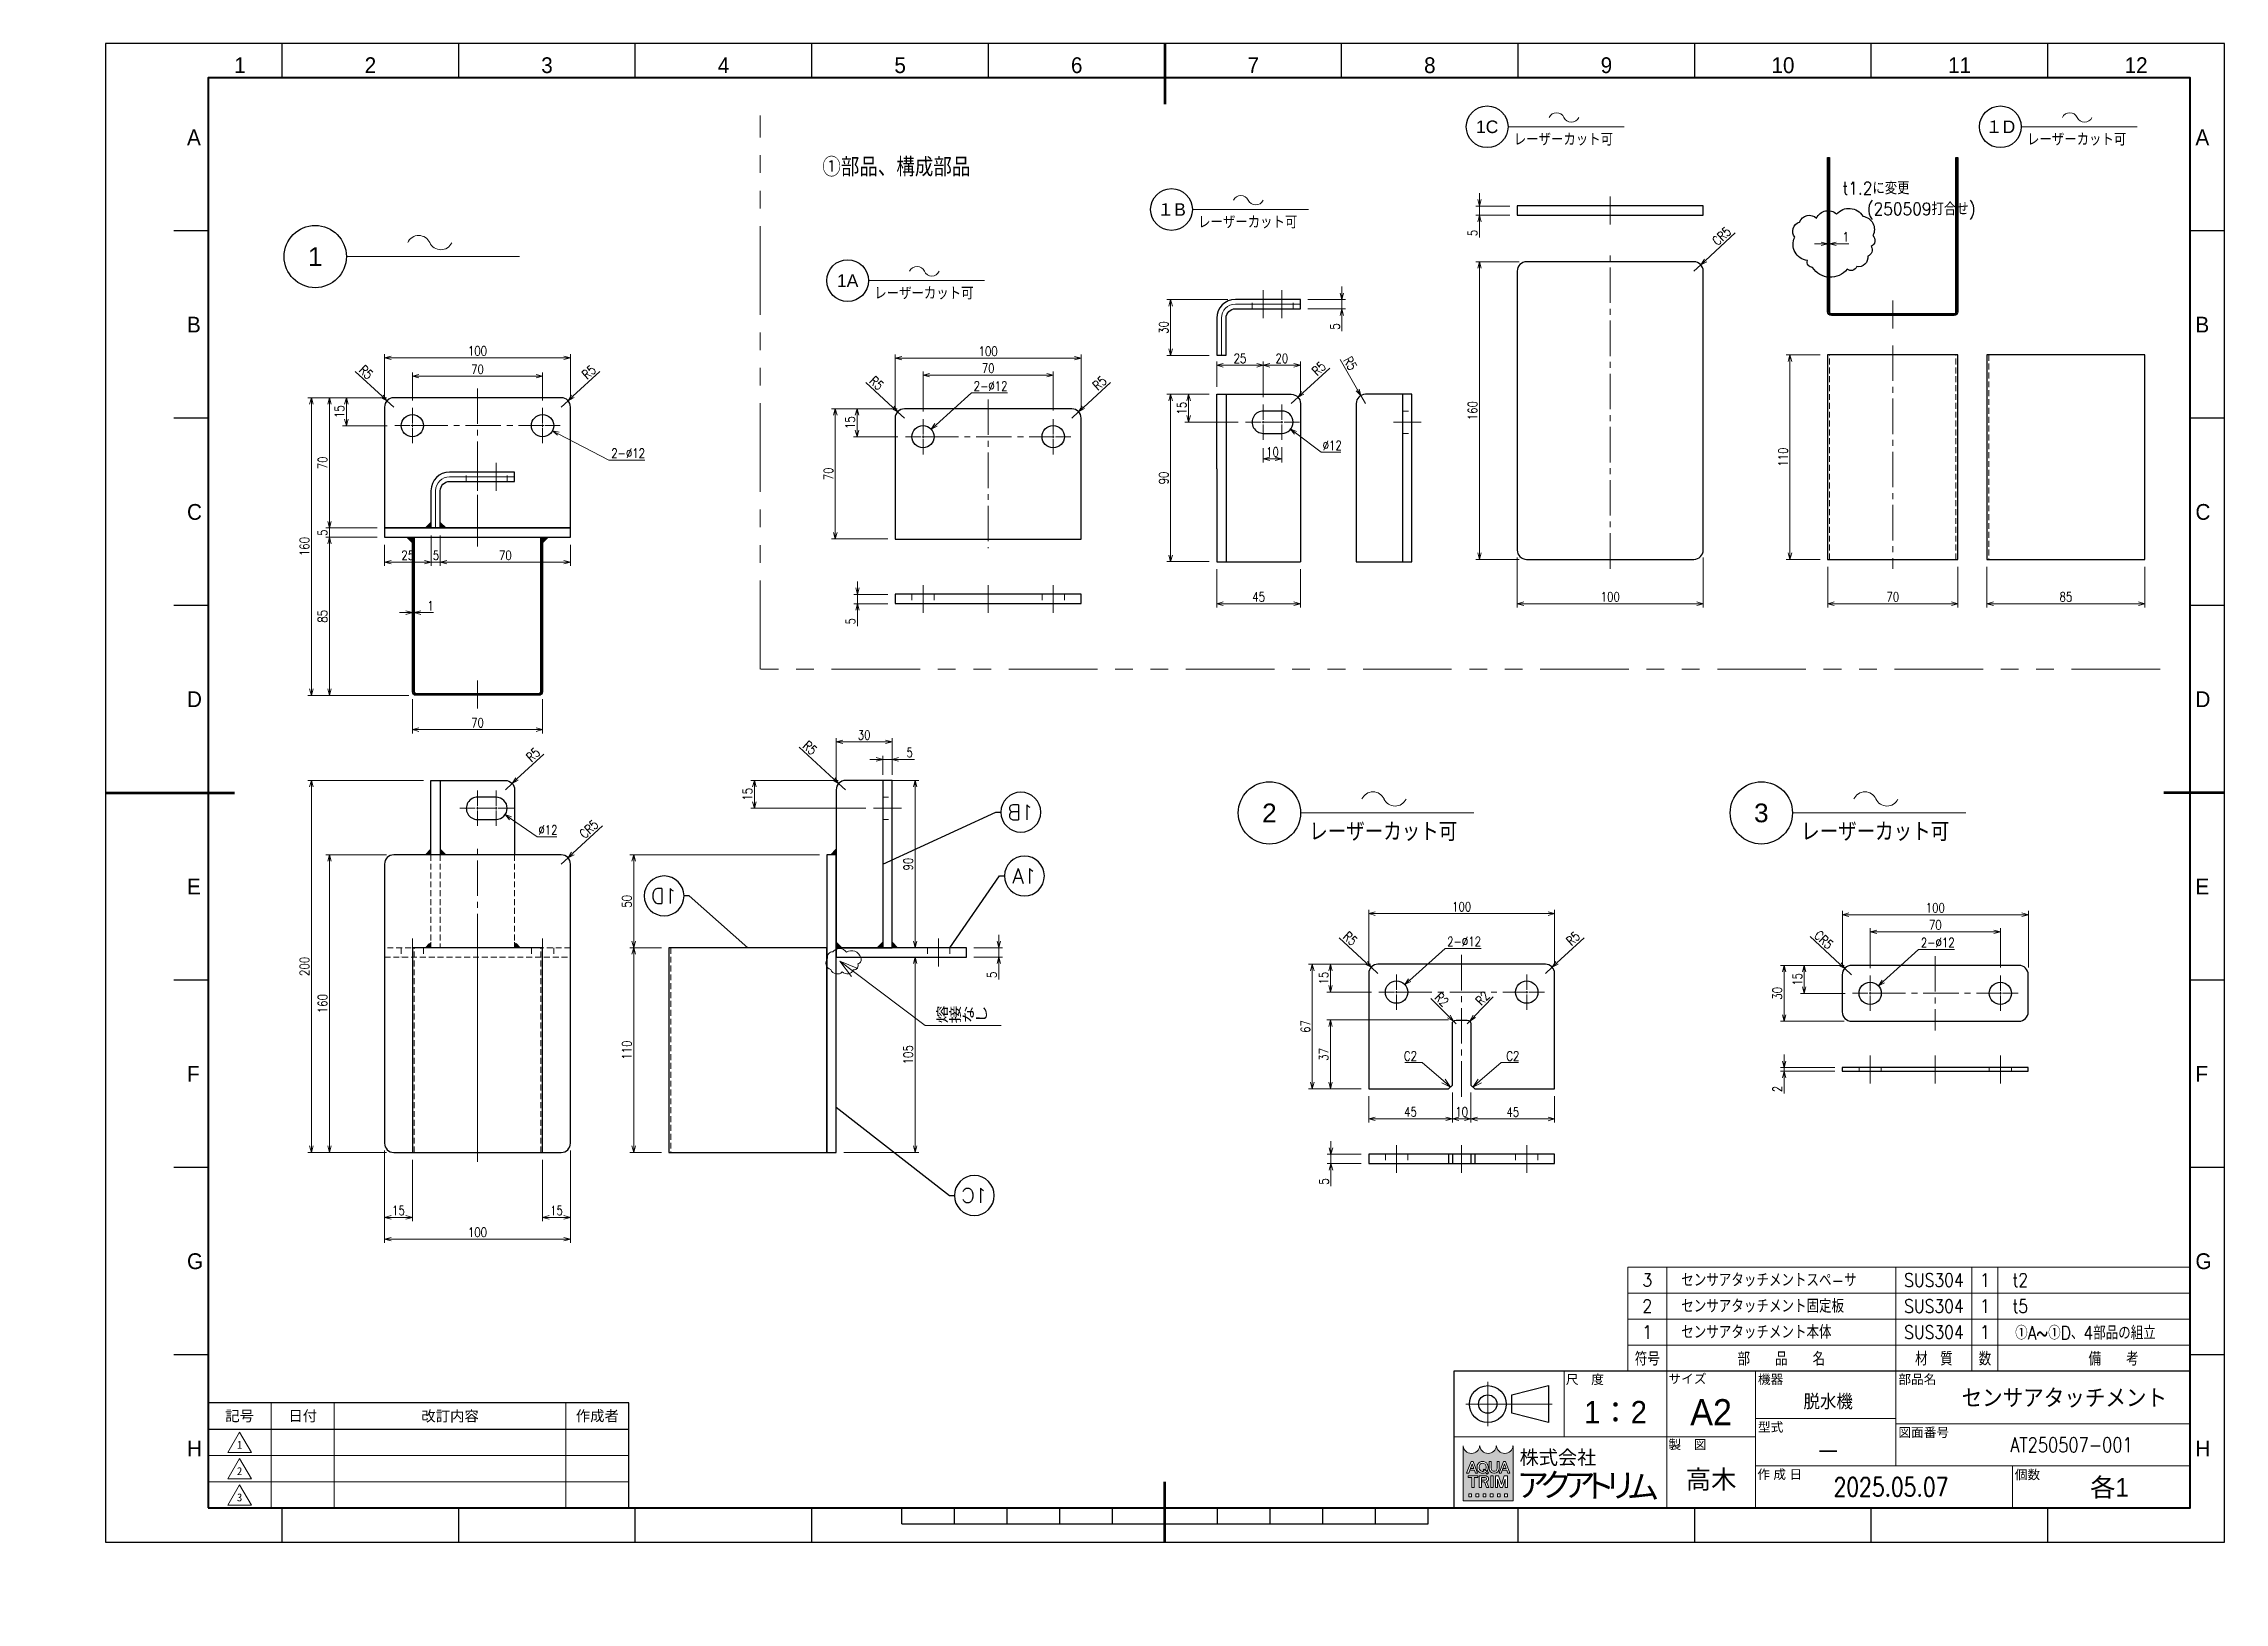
# Model space of a CAD drawing. Header units: millimetres. Extents: x 0 to 3072, y 0 to 1489.
# Drawn here: x 0 to 1173, y 0 to 838 of the extents above; entities that cross this region are included whole.
import ezdxf
from ezdxf import colors
from ezdxf.entities.mleader import LeaderData, LeaderLine
from ezdxf.enums import TextEntityAlignment as Align
from ezdxf.math import Vec2, Vec3

# ---------------------------------------------------------------- set-up
doc = ezdxf.new("R2010")
doc.units = ezdxf.units.MM
for name, pattern in [('CENTER2', [28.575, 19.05, -3.175, 3.175, -3.175]), ('HIDDEN2', [4.7625, 3.175, -1.5875]), ('PHANTOM2', [31.75, 15.875, -3.175, 3.175, -3.175, 3.175, -3.175])]:
    doc.linetypes.add(name, pattern=pattern)
for name, color, linetype, lineweight in [('01_外形線', 7, 'Continuous', 25), ('02_細線', 5, 'Continuous', 13), ('03_かくれ線', 6, 'HIDDEN2', 13), ('04_中心線', 1, 'CENTER2', 9), ('05_仮想線', 2, 'PHANTOM2', 13), ('06_文字', 7, 'Continuous', 13), ('07_寸法線', 3, 'Continuous', 9), ('08_ハッチング', 5, 'Continuous', 13), ('99_図枠', 7, 'Continuous', 40)]:
    doc.layers.add(name, color=color, linetype=linetype, lineweight=lineweight)
doc.layers.add('10_補助線', color=8, linetype='Continuous', lineweight=13, plot=False)
doc.styles.add('KSS_TXT', font='txt.shx', dxfattribs={"bigfont": 'extfont2.shx'})
doc.styles.add('MS_G', font='MS Gothic.ttf')
doc.styles.get("Standard").update_dxf_attribs({"font": 'arial.ttf'})
doc.styles.add('寸法用', font='simplex.shx', dxfattribs={"width": 0.8, "bigfont": '@extfont2.shx'})
doc.styles.add('表題用', font='MS PGothic.ttf')
doc.dimstyles.new('機械製図用', dxfattribs={"dimtxt": 3.5, "dimasz": 3.5, "dimexe": 2, "dimexo": 0, "dimgap": 1.2, "dimtad": 1, "dimdsep": 46, "dimtxsty": '寸法用', "dimblk": 'OPEN30', "dimcen": 0, "dimclrd": 256, "dimclre": 256, "dimclrt": 7, "dimazin": 2, "dimtm": 1e-09, "dimtfac": 0.75, "dimtmove": 0, "dimatfit": 3, "dimldrblk": 'OPEN30', "dimfxl": 1, "dimlwd": -1, "dimlwe": -1, "dimarcsym": 0})
doc.dimstyles.new('機械製図用$3', dxfattribs={"dimtxt": 3.5, "dimasz": 3.5, "dimexe": 2, "dimexo": 0, "dimgap": 1.2, "dimtad": 1, "dimtih": 1, "dimtoh": 1, "dimdsep": 46, "dimtxsty": '寸法用', "dimblk": 'OPEN30', "dimcen": 0, "dimsd1": 1, "dimclrd": 256, "dimclre": 256, "dimclrt": 7, "dimazin": 2, "dimtm": 1e-09, "dimtfac": 0.75, "dimtofl": 0, "dimtmove": 0, "dimatfit": 3, "dimldrblk": 'OPEN30', "dimfxl": 1, "dimlwd": -1, "dimlwe": -1, "dimarcsym": 0})

msp = doc.modelspace()

# ---------------------------------------------------------------- texts
for tag, height, style, width, p in [('3', 6.999, '寸法用', 0.9, (862.319, 173.288)), ('SUS304', 7.2, 'KSS_TXT', 0.85, (1016.428, 173.288)), ('1', 7.2, 'KSS_TXT', 0.85, (1043.87, 173.288)), ('t2', 7.2, 'KSS_TXT', 0.85, (1062.866, 173.288)), ('2', 6.999, '寸法用', 0.9, (862.319, 159.29)), ('SUS304', 7.2, 'KSS_TXT', 0.85, (1016.428, 159.29)), ('1', 7.2, 'KSS_TXT', 0.85, (1043.87, 159.29)), ('t5', 7.2, 'KSS_TXT', 0.85, (1062.866, 159.29)), ('1', 7.2, '寸法用', 0.9, (862.319, 145.291)), ('SUS304', 7.2, 'KSS_TXT', 0.85, (1016.428, 145.291)), ('1', 7.2, 'KSS_TXT', 0.85, (1043.87, 145.291)), ('①A~①D、4部品の組立', 7.2, 'KSS_TXT', 0.85, (1097.921, 145.291)), ('符号', 7.2, 'KSS_TXT', 0.85, (862.319, 131.293)), ('部\u3000\u3000品\u3000\u3000名', 7.2, 'KSS_TXT', 0.85, (934.402, 131.293)), ('材\u3000質', 7.2, 'KSS_TXT', 0.85, (1016.428, 131.293)), ('数', 7.2, 'KSS_TXT', 0.85, (1043.87, 131.293)), ('備\u3000\u3000考', 7.2, 'KSS_TXT', 0.85, (1113.049, 131.293)), ('脱水機', 7.2, '表題用', 0.9, (959.57, 108.245)), ('センサアタッチメント', 9, '表題用', 0.9, (1086.547, 110.151)), ('AT250507-001', 8, '寸法用', 0.8, (1090.415, 84.693)), ('―', 8, 'KSS_TXT', 0.9, (959.554, 82.358)), ('2025.05.07', 10, '寸法用', 0.8, (993.332, 62.065))]:
    msp.add_attdef(tag, text='', height=height, dxfattribs=dict(style=style, width=width)).set_placement(p, align=Align.MIDDLE)
at = {"style": 'KSS_TXT', "width": 0.85}
for tag, p in [('センサアタッチメントスペ-サ', (880.586, 173.288)), ('センサアタッチメント固定板', (880.586, 159.29)), ('センサアタッチメント本体', (880.586, 145.291))]:
    msp.add_attdef(tag, text='', height=7.2, dxfattribs=at).set_placement(p, align=Align.MIDDLE_LEFT)
at = {"style": '表題用'}
for tag, height, p in [('1：2', 12, (845.211, 102.372)), ('高木', 10, (896.618, 66.308)), ('各1', 10, (1110.882, 62.065))]:
    msp.add_attdef(tag, text='', height=height, dxfattribs=at).set_placement(p, align=Align.MIDDLE)
at = {"layer": '06_文字', "color": 3, "style": 'KSS_TXT', "width": 0.9}
for s, height, p in [('レーザーカット可', 6.7335, (790.538, 783.143)), ('レーザーカット可', 6.7335, (1066.509, 783.143)), ('①部品、構成部品', 10.05, (418.714, 766.596)), ('レーザーカット可', 6.7335, (620.794, 738.673)), ('レーザーカット可', 6.7335, (446.671, 700.444)), ('レーザーカット可', 10.05, (680.526, 409.278)), ('レーザーカット可', 10.05, (945.031, 409.278))]:
    msp.add_text(s, height=height, dxfattribs=at).set_placement(p)
at = {"layer": '06_文字', "color": 1, "style": 'KSS_TXT', "width": 0.9}
for s, p in [('t1.2に変更', (967.259, 756.952)), ('(250509打合せ)', (980.352, 745.769))]:
    msp.add_text(s, height=6.7335, dxfattribs=at).set_placement(p)
at = {"layer": '99_図枠', "lineweight": 13, "style": '表題用'}
for s, height, p in [('1', 8.486, (105.574, 819.621)), ('2', 8.486, (175.737, 819.621)), ('3', 8.486, (270.678, 819.621)), ('4', 8.486, (365.619, 819.621)), ('5', 8.486, (460.56, 819.621)), ('6', 8.486, (555.501, 819.621)), ('7', 8.486, (650.442, 819.621)), ('8', 8.486, (745.383, 819.621)), ('9', 8.486, (840.324, 819.621)), ('10', 8.4857, (935.265, 819.621)), ('11', 8.4857, (1030.206, 819.621)), ('12', 8.4857, (1125.147, 819.621))]:
    msp.add_text(s, height=height, dxfattribs=at).set_placement(p, align=Align.BOTTOM_CENTER)
for s, p in [('A', (77.112, 787.654)), ('A', (1157.061, 787.654)), ('B', (77.112, 686.949)), ('B', (1157.061, 686.949)), ('C', (77.112, 586.244)), ('C', (1157.061, 586.244)), ('D', (77.112, 485.539)), ('D', (1157.061, 485.539)), ('E', (77.112, 384.833)), ('E', (1157.061, 384.833)), ('F', (77.112, 284.128)), ('F', (1157.061, 284.128)), ('G', (77.112, 183.423)), ('G', (1157.061, 183.423)), ('H', (77.112, 82.717)), ('H', (1157.061, 82.717))]:
    msp.add_text(s, height=8.486, dxfattribs=at).set_placement(p, align=Align.MIDDLE_LEFT)
at = {"layer": '99_図枠', "style": '表題用'}
for s, p in [('尺\u3000度', (818.529, 119.865)), ('サイズ', (873.686, 120.238)), ('機器', (921.806, 119.948)), ('部品名', (997.329, 119.948)), ('型式', (921.806, 94.24)), ('図面番号', (997.329, 91.412)), ('製\u3000図', (873.686, 84.881)), ('作 成 日', (921.46, 68.843)), ('個数', (1059.905, 68.705))]:
    msp.add_text(s, height=5, dxfattribs=at).set_placement(p, align=Align.MIDDLE_LEFT)
for s, height, p in [('A2', 14, (896.618, 102.372)), ('改訂内容', 5.6571, (218.541, 100.251))]:
    msp.add_text(s, height=height, dxfattribs=at).set_placement(p, align=Align.MIDDLE)
for s, p in [('記号', (105.398, 100.251)), ('日付', (139.341, 100.251)), ('作成者', (297.741, 100.251))]:
    msp.add_text(s, height=5.6571, dxfattribs=at).set_placement(p, align=Align.MIDDLE_CENTER)
at = {"layer": '99_図枠', "lineweight": 13, "style": 'MS_G'}
for s, p in [('1', (105.398, 84.693)), ('2', (105.398, 70.551)), ('3', (105.398, 56.408))]:
    msp.add_text(s, height=4.243, dxfattribs=at).set_placement(p, align=Align.MIDDLE)
at = {"layer": '99_図枠', "lineweight": 5, "style": 'MS_G'}
for s, height, p in [('株式会社', 7.5608, (814.266, 77.9)), ('ク', 12.769, (813.082, 63.176)), ('ア', 12.769, (800.775, 63.176)), ('ア', 12.769, (825.735, 63.176)), ('ト', 12.769, (836.273, 62.639)), ('リ', 12.769, (847.696, 62.907)), ('ム', 12.769, (860.002, 62.101))]:
    msp.add_text(s, height=height, dxfattribs=at).set_placement(p, align=Align.MIDDLE_CENTER)

# ---------------------------------------------------------------- blocks, each defined once
blk = doc.blocks.new('*U21')
at = {"layer": '04_中心線', "color": 0, "linetype": 'CENTER2', "transparency": 16777216}
for p, q in [((-9.5, 0), (-1.2, 0)), ((0, 1.2), (0, 9.5)), ((1.2, 0), (9.5, 0)), ((0, -9.5), (0, -1.2))]:
    blk.add_line(p, q, dxfattribs=at)
at = {"layer": '04_中心線', "color": 0, "linetype": 'Continuous', "transparency": 16777216}
for p, q in [((-0.6, 0), (0.6, 0)), ((0, -0.6), (0, 0.6))]:
    blk.add_line(p, q, dxfattribs=at)
blk = doc.blocks.new('*U22')
at = {"layer": '04_中心線', "color": 0, "linetype": 'CENTER2', "transparency": 16777216}
for p, q in [((-9.5, 0), (-1.2, 0)), ((0, 1.2), (0, 9.5)), ((1.2, 0), (9.5, 0)), ((0, -9.5), (0, -1.2))]:
    blk.add_line(p, q, dxfattribs=at)
at = {"layer": '04_中心線', "color": 0, "linetype": 'Continuous', "transparency": 16777216}
for p, q in [((-0.6, 0), (0.6, 0)), ((0, -0.6), (0, 0.6))]:
    blk.add_line(p, q, dxfattribs=at)
blk = doc.blocks.new('_Open30')
at = {"color": 0, "linetype": 'ByBlock', "lineweight": -2}
for p, q in [((-1, 0.27), (0, 0)), ((0, 0), (-1, -0.27)), ((0, 0), (-1, 0))]:
    blk.add_line(p, q, dxfattribs=at)
blk = doc.blocks.new('*D23')
at = {"layer": '07_寸法線', "transparency": 16777216}
for p, q in [((692.2, 244.4), (692.2, 247.9)), ((708.5, 240.9), (690.2, 240.9)), ((708.5, 235.9), (690.2, 235.9)), ((692.2, 240.9), (692.2, 235.9)), ((692.2, 232.4), (692.2, 223.8))]:
    blk.add_line(p, q, dxfattribs=at)
at = {"layer": 'Defpoints', "color": 0, "transparency": 16777216}
for p in [(692.2, 235.9), (712.5, 240.9), (712.5, 235.9)]:
    blk.add_point(p, dxfattribs=at)
at = {"layer": '07_寸法線', "transparency": 16777216, "xscale": 3.5, "yscale": 3.5, "zscale": 3.5}
for p, rotation in [((692.2, 240.9), 270), ((692.2, 235.9), 90)]:
    blk.add_blockref('_Open30', p, dxfattribs=dict(at, rotation=rotation))
at = {"layer": '07_寸法線', "color": 7, "transparency": 16777216, "insert": (688.5, 226.3), "char_height": 5, "attachment_point": 5, "rotation": 90, "style": '寸法用'}
blk.add_mtext('5', dxfattribs=at)
blk = doc.blocks.new('*D27')
at = {"layer": '07_寸法線', "transparency": 16777216}
for p, q in [((712.5, 342.1), (712.5, 372.3)), ((716, 370.3), (809, 370.3)), ((812.5, 342.1), (812.5, 372.3))]:
    blk.add_line(p, q, dxfattribs=at)
at = {"layer": 'Defpoints', "color": 0, "transparency": 16777216}
for p in [(812.5, 370.3), (712.5, 338.1), (812.5, 338.1)]:
    blk.add_point(p, dxfattribs=at)
at = {"layer": '07_寸法線', "transparency": 16777216, "xscale": 3.5, "yscale": 3.5, "zscale": 3.5, "rotation": 180}
blk.add_blockref('_Open30', (712.5, 370.3), dxfattribs=at)
at = {"layer": '07_寸法線', "transparency": 16777216, "xscale": 3.5, "yscale": 3.5, "zscale": 3.5}
blk.add_blockref('_Open30', (812.5, 370.3), dxfattribs=at)
at = {"layer": '07_寸法線', "color": 7, "transparency": 16777216, "insert": (762.5, 374), "char_height": 5, "attachment_point": 5, "style": '寸法用'}
blk.add_mtext('100', dxfattribs=at)
blk = doc.blocks.new('*D28')
at = {"layer": '07_寸法線', "transparency": 16777216}
for p, q in [((713.5, 343.1), (680.2, 343.1)), ((682.2, 339.6), (682.2, 279.6)), ((708.5, 276.1), (680.2, 276.1))]:
    blk.add_line(p, q, dxfattribs=at)
at = {"layer": 'Defpoints', "color": 0, "transparency": 16777216}
for p in [(717.5, 343.1), (682.2, 276.1), (712.5, 276.1)]:
    blk.add_point(p, dxfattribs=at)
at = {"layer": '07_寸法線', "transparency": 16777216, "xscale": 3.5, "yscale": 3.5, "zscale": 3.5}
for p, rotation in [((682.2, 343.1), 90), ((682.2, 276.1), 270)]:
    blk.add_blockref('_Open30', p, dxfattribs=dict(at, rotation=rotation))
at = {"layer": '07_寸法線', "color": 7, "transparency": 16777216, "insert": (678.5, 309.6), "char_height": 5, "attachment_point": 5, "rotation": 90, "style": '寸法用'}
blk.add_mtext('67', dxfattribs=at)
blk = doc.blocks.new('*D29')
at = {"layer": '07_寸法線', "transparency": 16777216}
for p, q in [((712.5, 272.1), (712.5, 258)), ((757.5, 274.1), (757.5, 258)), ((716, 260), (754, 260))]:
    blk.add_line(p, q, dxfattribs=at)
at = {"layer": 'Defpoints', "color": 0, "transparency": 16777216}
for p in [(712.5, 276.1), (757.5, 278.1), (757.5, 260)]:
    blk.add_point(p, dxfattribs=at)
at = {"layer": '07_寸法線', "transparency": 16777216, "xscale": 3.5, "yscale": 3.5, "zscale": 3.5, "rotation": 180}
blk.add_blockref('_Open30', (712.5, 260), dxfattribs=at)
at = {"layer": '07_寸法線', "transparency": 16777216, "xscale": 3.5, "yscale": 3.5, "zscale": 3.5}
blk.add_blockref('_Open30', (757.5, 260), dxfattribs=at)
at = {"layer": '07_寸法線', "color": 7, "transparency": 16777216, "insert": (735, 263.7), "char_height": 5, "attachment_point": 5, "style": '寸法用'}
blk.add_mtext('45', dxfattribs=at)
blk = doc.blocks.new('*D24')
at = {"layer": '07_寸法線', "transparency": 16777216}
for p, q in [((753.6, 351.6), (734.5, 334.4)), ((772.9, 351.6), (753.6, 351.6))]:
    blk.add_line(p, q, dxfattribs=at)
at = {"layer": 'Defpoints', "color": 0, "transparency": 16777216}
for p in [(731.9, 332.1), (723, 324)]:
    blk.add_point(p, dxfattribs=at)
at = {"layer": '07_寸法線', "transparency": 16777216, "xscale": 3.5, "yscale": 3.5, "zscale": 3.5, "rotation": 222.0933231907407}
blk.add_blockref('_Open30', (731.9, 332.1), dxfattribs=at)
at = {"layer": '07_寸法線', "color": 7, "transparency": 16777216, "insert": (763.8, 355.3), "char_height": 5, "attachment_point": 5, "style": '寸法用'}
blk.add_mtext('2-∅12', dxfattribs=at)
blk = doc.blocks.new('*D25')
at = {"layer": '07_寸法線', "transparency": 16777216}
for p, q in [((828.3, 357.2), (813.7, 343.8)), ((807.5, 338.1), (811.2, 341.5))]:
    blk.add_line(p, q, dxfattribs=at)
at = {"layer": 'Defpoints', "color": 0, "transparency": 16777216}
for p in [(811.2, 341.5), (807.5, 338.1)]:
    blk.add_point(p, dxfattribs=at)
at = {"layer": '07_寸法線', "transparency": 16777216, "xscale": 3.5, "yscale": 3.5, "zscale": 3.5, "rotation": 222.6813392306607}
blk.add_blockref('_Open30', (811.2, 341.5), dxfattribs=at)
at = {"layer": '07_寸法線', "color": 7, "transparency": 16777216, "insert": (822.4, 356.9), "char_height": 5, "attachment_point": 5, "rotation": 42.6813, "style": '寸法用'}
blk.add_mtext('R5', dxfattribs=at)
blk = doc.blocks.new('*D26')
at = {"layer": '07_寸法線', "transparency": 16777216}
for p, q in [((696.7, 357.2), (711.2, 343.8)), ((717.5, 338.1), (713.8, 341.5))]:
    blk.add_line(p, q, dxfattribs=at)
blk.add_arc((717.5, 338.1), 5, 90, 160.237, dxfattribs=at)
at = {"layer": 'Defpoints', "color": 0, "transparency": 16777216}
for p in [(713.8, 341.5), (717.5, 338.1)]:
    blk.add_point(p, dxfattribs=at)
at = {"layer": '07_寸法線', "transparency": 16777216, "xscale": 3.5, "yscale": 3.5, "zscale": 3.5, "rotation": 317.3186607693377}
blk.add_blockref('_Open30', (713.8, 341.5), dxfattribs=at)
at = {"layer": '07_寸法線', "color": 7, "transparency": 16777216, "insert": (702.6, 356.9), "char_height": 5, "attachment_point": 5, "rotation": 317.3187, "style": '寸法用'}
blk.add_mtext('R5', dxfattribs=at)
blk = doc.blocks.new('*D30')
at = {"layer": '07_寸法線', "transparency": 16777216}
for p, q in [((757.5, 274.1), (757.5, 258)), ((767.5, 274.1), (767.5, 258)), ((761, 260), (764, 260))]:
    blk.add_line(p, q, dxfattribs=at)
at = {"layer": 'Defpoints', "color": 0, "transparency": 16777216}
for p in [(757.5, 278.1), (767.5, 278.1), (767.5, 260)]:
    blk.add_point(p, dxfattribs=at)
at = {"layer": '07_寸法線', "transparency": 16777216, "xscale": 3.5, "yscale": 3.5, "zscale": 3.5, "rotation": 180}
blk.add_blockref('_Open30', (757.5, 260), dxfattribs=at)
at = {"layer": '07_寸法線', "transparency": 16777216, "xscale": 3.5, "yscale": 3.5, "zscale": 3.5}
blk.add_blockref('_Open30', (767.5, 260), dxfattribs=at)
at = {"layer": '07_寸法線', "color": 7, "transparency": 16777216, "insert": (762.5, 263.7), "char_height": 5, "attachment_point": 5, "style": '寸法用'}
blk.add_mtext('10', dxfattribs=at)
blk = doc.blocks.new('*D31')
at = {"layer": '07_寸法線', "transparency": 16777216}
for p, q in [((767.5, 274.1), (767.5, 257.9)), ((812.5, 272.1), (812.5, 257.9)), ((771, 259.9), (809, 259.9))]:
    blk.add_line(p, q, dxfattribs=at)
at = {"layer": 'Defpoints', "color": 0, "transparency": 16777216}
for p in [(767.5, 278.1), (812.5, 276.1), (812.5, 259.9)]:
    blk.add_point(p, dxfattribs=at)
at = {"layer": '07_寸法線', "transparency": 16777216, "xscale": 3.5, "yscale": 3.5, "zscale": 3.5, "rotation": 180}
blk.add_blockref('_Open30', (767.5, 259.9), dxfattribs=at)
at = {"layer": '07_寸法線', "transparency": 16777216, "xscale": 3.5, "yscale": 3.5, "zscale": 3.5}
blk.add_blockref('_Open30', (812.5, 259.9), dxfattribs=at)
at = {"layer": '07_寸法線', "color": 7, "transparency": 16777216, "insert": (790, 263.6), "char_height": 5, "attachment_point": 5, "style": '寸法用'}
blk.add_mtext('45', dxfattribs=at)
blk = doc.blocks.new('*D32')
at = {"layer": '07_寸法線', "transparency": 16777216}
for p, q in [((755.5, 313.1), (690, 313.1)), ((692, 309.6), (692, 279.6)), ((708.5, 276.1), (690, 276.1))]:
    blk.add_line(p, q, dxfattribs=at)
at = {"layer": 'Defpoints', "color": 0, "transparency": 16777216}
for p in [(759.5, 313.1), (692, 276.1), (712.5, 276.1)]:
    blk.add_point(p, dxfattribs=at)
at = {"layer": '07_寸法線', "transparency": 16777216, "xscale": 3.5, "yscale": 3.5, "zscale": 3.5}
for p, rotation in [((692, 313.1), 90), ((692, 276.1), 270)]:
    blk.add_blockref('_Open30', p, dxfattribs=dict(at, rotation=rotation))
at = {"layer": '07_寸法線', "color": 7, "transparency": 16777216, "insert": (688.3, 294.6), "char_height": 5, "attachment_point": 5, "rotation": 90, "style": '寸法用'}
blk.add_mtext('37', dxfattribs=at)
blk = doc.blocks.new('*U33')
at = {"layer": '04_中心線', "color": 0, "linetype": 'CENTER2', "transparency": 16777216}
for p, q in [((-9.5, 0), (-1.2, 0)), ((0, 1.2), (0, 9.5)), ((1.2, 0), (9.5, 0)), ((0, -9.5), (0, -1.2))]:
    blk.add_line(p, q, dxfattribs=at)
at = {"layer": '04_中心線', "color": 0, "linetype": 'Continuous', "transparency": 16777216}
for p, q in [((-0.6, 0), (0.6, 0)), ((0, -0.6), (0, 0.6))]:
    blk.add_line(p, q, dxfattribs=at)
blk = doc.blocks.new('*U34')
at = {"layer": '04_中心線', "color": 0, "linetype": 'CENTER2', "transparency": 16777216}
for p, q in [((-9.5, 0), (-1.2, 0)), ((0, 1.2), (0, 9.5)), ((1.2, 0), (9.5, 0)), ((0, -9.5), (0, -1.2))]:
    blk.add_line(p, q, dxfattribs=at)
at = {"layer": '04_中心線', "color": 0, "linetype": 'Continuous', "transparency": 16777216}
for p, q in [((-0.6, 0), (0.6, 0)), ((0, -0.6), (0, 0.6))]:
    blk.add_line(p, q, dxfattribs=at)
blk = doc.blocks.new('*D35')
at = {"layer": '07_寸法線', "transparency": 16777216}
for p, q in [((935.9, 291), (935.9, 294.5)), ((963.2, 287.5), (933.9, 287.5)), ((963.2, 285.5), (933.9, 285.5)), ((935.9, 287.5), (935.9, 285.5)), ((935.9, 282), (935.9, 273.5))]:
    blk.add_line(p, q, dxfattribs=at)
at = {"layer": 'Defpoints', "color": 0, "transparency": 16777216}
for p in [(935.9, 285.5), (967.2, 287.5), (967.2, 285.5)]:
    blk.add_point(p, dxfattribs=at)
at = {"layer": '07_寸法線', "transparency": 16777216, "xscale": 3.5, "yscale": 3.5, "zscale": 3.5}
for p, rotation in [((935.9, 287.5), 270), ((935.9, 285.5), 90)]:
    blk.add_blockref('_Open30', p, dxfattribs=dict(at, rotation=rotation))
at = {"layer": '07_寸法線', "color": 7, "transparency": 16777216, "insert": (932.2, 276), "char_height": 5, "attachment_point": 5, "rotation": 90, "style": '寸法用'}
blk.add_mtext('2', dxfattribs=at)
blk = doc.blocks.new('*D38')
at = {"layer": '07_寸法線', "transparency": 16777216}
for p, q in [((967.2, 341.4), (967.2, 371.7)), ((970.7, 369.7), (1063.7, 369.7)), ((1067.2, 341.4), (1067.2, 371.7))]:
    blk.add_line(p, q, dxfattribs=at)
at = {"layer": 'Defpoints', "color": 0, "transparency": 16777216}
for p in [(1067.2, 369.7), (967.2, 337.4), (1067.2, 337.4)]:
    blk.add_point(p, dxfattribs=at)
at = {"layer": '07_寸法線', "transparency": 16777216, "xscale": 3.5, "yscale": 3.5, "zscale": 3.5, "rotation": 180}
blk.add_blockref('_Open30', (967.2, 369.7), dxfattribs=at)
at = {"layer": '07_寸法線', "transparency": 16777216, "xscale": 3.5, "yscale": 3.5, "zscale": 3.5}
blk.add_blockref('_Open30', (1067.2, 369.7), dxfattribs=at)
at = {"layer": '07_寸法線', "color": 7, "transparency": 16777216, "insert": (1017.2, 373.4), "char_height": 5, "attachment_point": 5, "style": '寸法用'}
blk.add_mtext('100', dxfattribs=at)
blk = doc.blocks.new('*D39')
at = {"layer": '07_寸法線', "transparency": 16777216}
for p, q in [((968.2, 342.4), (933.9, 342.4)), ((935.9, 338.9), (935.9, 315.9)), ((968.2, 312.4), (933.9, 312.4))]:
    blk.add_line(p, q, dxfattribs=at)
at = {"layer": 'Defpoints', "color": 0, "transparency": 16777216}
for p in [(972.2, 342.4), (935.9, 312.4), (972.2, 312.4)]:
    blk.add_point(p, dxfattribs=at)
at = {"layer": '07_寸法線', "transparency": 16777216, "xscale": 3.5, "yscale": 3.5, "zscale": 3.5}
for p, rotation in [((935.9, 342.4), 90), ((935.9, 312.4), 270)]:
    blk.add_blockref('_Open30', p, dxfattribs=dict(at, rotation=rotation))
at = {"layer": '07_寸法線', "color": 7, "transparency": 16777216, "insert": (932.2, 327.4), "char_height": 5, "attachment_point": 5, "rotation": 90, "style": '寸法用'}
blk.add_mtext('30', dxfattribs=at)
blk = doc.blocks.new('*D40')
at = {"layer": '07_寸法線', "transparency": 16777216}
for p, q in [((982.2, 340.9), (982.2, 362.5)), ((985.7, 360.5), (1048.7, 360.5)), ((1052.2, 341.4), (1052.2, 362.5))]:
    blk.add_line(p, q, dxfattribs=at)
at = {"layer": 'Defpoints', "color": 0, "transparency": 16777216}
for p in [(1052.2, 360.5), (982.2, 336.9), (1052.2, 337.4)]:
    blk.add_point(p, dxfattribs=at)
at = {"layer": '07_寸法線', "transparency": 16777216, "xscale": 3.5, "yscale": 3.5, "zscale": 3.5, "rotation": 180}
blk.add_blockref('_Open30', (982.2, 360.5), dxfattribs=at)
at = {"layer": '07_寸法線', "transparency": 16777216, "xscale": 3.5, "yscale": 3.5, "zscale": 3.5}
blk.add_blockref('_Open30', (1052.2, 360.5), dxfattribs=at)
at = {"layer": '07_寸法線', "color": 7, "transparency": 16777216, "insert": (1017.2, 364.2), "char_height": 5, "attachment_point": 5, "style": '寸法用'}
blk.add_mtext('70', dxfattribs=at)
blk = doc.blocks.new('*D36')
at = {"layer": '07_寸法線', "transparency": 16777216}
for p, q in [((1008.2, 351), (989.2, 333.8)), ((1027.5, 351), (1008.2, 351))]:
    blk.add_line(p, q, dxfattribs=at)
at = {"layer": 'Defpoints', "color": 0, "transparency": 16777216}
for p in [(986.6, 331.5), (977.7, 323.4)]:
    blk.add_point(p, dxfattribs=at)
at = {"layer": '07_寸法線', "transparency": 16777216, "xscale": 3.5, "yscale": 3.5, "zscale": 3.5, "rotation": 222.0933231907383}
blk.add_blockref('_Open30', (986.6, 331.5), dxfattribs=at)
at = {"layer": '07_寸法線', "color": 7, "transparency": 16777216, "insert": (1018.5, 354.7), "char_height": 5, "attachment_point": 5, "style": '寸法用'}
blk.add_mtext('2-∅12', dxfattribs=at)
blk = doc.blocks.new('*D37')
at = {"layer": '07_寸法線', "transparency": 16777216}
for p, q in [((949.9, 357.9), (965.9, 343.2)), ((972.2, 337.4), (968.5, 340.8))]:
    blk.add_line(p, q, dxfattribs=at)
blk.add_arc((972.2, 337.4), 5, 90, 160.237, dxfattribs=at)
at = {"layer": 'Defpoints', "color": 0, "transparency": 16777216}
for p in [(968.5, 340.8), (972.2, 337.4)]:
    blk.add_point(p, dxfattribs=at)
at = {"layer": '07_寸法線', "transparency": 16777216, "xscale": 3.5, "yscale": 3.5, "zscale": 3.5, "rotation": 317.3186607693377}
blk.add_blockref('_Open30', (968.5, 340.8), dxfattribs=at)
at = {"layer": '07_寸法線', "color": 7, "transparency": 16777216, "insert": (957.2, 356.2), "char_height": 5, "attachment_point": 5, "rotation": 317.3187, "style": '寸法用'}
blk.add_mtext('CR5', dxfattribs=at)
blk = doc.blocks.new('*D41')
at = {"layer": '07_寸法線', "transparency": 16777216}
for p, q in [((713.5, 343.1), (690, 343.1)), ((692, 339.6), (692, 331.6)), ((714, 328.1), (690, 328.1))]:
    blk.add_line(p, q, dxfattribs=at)
at = {"layer": 'Defpoints', "color": 0, "transparency": 16777216}
for p in [(717.5, 343.1), (692, 328.1), (718, 328.1)]:
    blk.add_point(p, dxfattribs=at)
at = {"layer": '07_寸法線', "transparency": 16777216, "xscale": 3.5, "yscale": 3.5, "zscale": 3.5}
for p, rotation in [((692, 343.1), 90), ((692, 328.1), 270)]:
    blk.add_blockref('_Open30', p, dxfattribs=dict(at, rotation=rotation))
at = {"layer": '07_寸法線', "color": 7, "transparency": 16777216, "insert": (688.3, 335.6), "char_height": 5, "attachment_point": 5, "rotation": 90, "style": '寸法用'}
blk.add_mtext('15', dxfattribs=at)
blk = doc.blocks.new('*D42')
at = {"layer": '07_寸法線', "transparency": 16777216}
for p, q in [((968.2, 342.4), (944.7, 342.4)), ((946.7, 338.9), (946.7, 330.9)), ((968.7, 327.4), (944.7, 327.4))]:
    blk.add_line(p, q, dxfattribs=at)
at = {"layer": 'Defpoints', "color": 0, "transparency": 16777216}
for p in [(972.2, 342.4), (946.7, 327.4), (972.7, 327.4)]:
    blk.add_point(p, dxfattribs=at)
at = {"layer": '07_寸法線', "transparency": 16777216, "xscale": 3.5, "yscale": 3.5, "zscale": 3.5}
for p, rotation in [((946.7, 342.4), 90), ((946.7, 327.4), 270)]:
    blk.add_blockref('_Open30', p, dxfattribs=dict(at, rotation=rotation))
at = {"layer": '07_寸法線', "color": 7, "transparency": 16777216, "insert": (943, 334.9), "char_height": 5, "attachment_point": 5, "rotation": 90, "style": '寸法用'}
blk.add_mtext('15', dxfattribs=at)
blk = doc.blocks.new('*D43')
at = {"layer": '07_寸法線', "transparency": 16777216}
for p, q in [((779.5, 325.5), (769.3, 315)), ((765.5, 311.1), (766.9, 312.5))]:
    blk.add_line(p, q, dxfattribs=at)
at = {"layer": 'Defpoints', "color": 0, "transparency": 16777216}
for p in [(765.5, 311.1), (766.9, 312.5)]:
    blk.add_point(p, dxfattribs=at)
at = {"layer": '07_寸法線', "transparency": 16777216, "xscale": 3.5, "yscale": 3.5, "zscale": 3.5, "rotation": 225.8443460310271}
blk.add_blockref('_Open30', (766.9, 312.5), dxfattribs=at)
at = {"layer": '07_寸法線', "color": 7, "transparency": 16777216, "insert": (773.7, 324.8), "char_height": 5, "attachment_point": 5, "rotation": 45.8443, "style": '寸法用'}
blk.add_mtext('R2', dxfattribs=at)
blk = doc.blocks.new('*D44')
at = {"layer": '07_寸法線', "transparency": 16777216}
for p, q in [((746, 324.7), (755.6, 315)), ((759.5, 311.1), (758.1, 312.5))]:
    blk.add_line(p, q, dxfattribs=at)
at = {"layer": 'Defpoints', "color": 0, "transparency": 16777216}
for p in [(758.1, 312.5), (759.5, 311.1)]:
    blk.add_point(p, dxfattribs=at)
at = {"layer": '07_寸法線', "transparency": 16777216, "xscale": 3.5, "yscale": 3.5, "zscale": 3.5, "rotation": 314.7517056737129}
blk.add_blockref('_Open30', (758.1, 312.5), dxfattribs=at)
at = {"layer": '07_寸法線', "color": 7, "transparency": 16777216, "insert": (751.8, 324.1), "char_height": 5, "attachment_point": 5, "rotation": 314.7517, "style": '寸法用'}
blk.add_mtext('R2', dxfattribs=at)
blk = doc.blocks.new('*U76')
at = {"layer": '04_中心線', "color": 0, "linetype": 'CENTER2', "transparency": 16777216}
for p, q in [((-9.5, 0), (-1.2, 0)), ((0, 1.2), (0, 9.5)), ((1.2, 0), (9.5, 0)), ((0, -9.5), (0, -1.2))]:
    blk.add_line(p, q, dxfattribs=at)
at = {"layer": '04_中心線', "color": 0, "linetype": 'Continuous', "transparency": 16777216}
for p, q in [((-0.6, 0), (0.6, 0)), ((0, -0.6), (0, 0.6))]:
    blk.add_line(p, q, dxfattribs=at)
blk = doc.blocks.new('*D77')
at = {"layer": '07_寸法線', "transparency": 16777216}
for p, q in [((426.2, 440.9), (426.2, 464.6)), ((429.7, 462.6), (452.7, 462.6)), ((456.2, 445.9), (456.2, 464.6))]:
    blk.add_line(p, q, dxfattribs=at)
at = {"layer": 'Defpoints', "color": 0, "transparency": 16777216}
for p in [(456.2, 462.6), (426.2, 436.9), (456.2, 441.9)]:
    blk.add_point(p, dxfattribs=at)
at = {"layer": '07_寸法線', "transparency": 16777216, "xscale": 3.5, "yscale": 3.5, "zscale": 3.5, "rotation": 180}
blk.add_blockref('_Open30', (426.2, 462.6), dxfattribs=at)
at = {"layer": '07_寸法線', "transparency": 16777216, "xscale": 3.5, "yscale": 3.5, "zscale": 3.5}
blk.add_blockref('_Open30', (456.2, 462.6), dxfattribs=at)
at = {"layer": '07_寸法線', "color": 7, "transparency": 16777216, "insert": (441.2, 466.3), "char_height": 5, "attachment_point": 5, "style": '寸法用'}
blk.add_mtext('30', dxfattribs=at)
blk = doc.blocks.new('*D78')
at = {"layer": '07_寸法線', "transparency": 16777216}
for p, q in [((447.7, 453.2), (444.2, 453.2)), ((451.2, 444.9), (451.2, 455.2)), ((451.2, 453.2), (456.2, 453.2)), ((456.2, 444.9), (456.2, 455.2)), ((459.7, 453.2), (468.3, 453.2))]:
    blk.add_line(p, q, dxfattribs=at)
at = {"layer": 'Defpoints', "color": 0, "transparency": 16777216}
for p in [(456.2, 453.2), (451.2, 441.9), (456.2, 441.9)]:
    blk.add_point(p, dxfattribs=at)
at = {"layer": '07_寸法線', "transparency": 16777216, "xscale": 3.5, "yscale": 3.5, "zscale": 3.5}
blk.add_blockref('_Open30', (451.2, 453.2), dxfattribs=at)
at = {"layer": '07_寸法線', "transparency": 16777216, "xscale": 3.5, "yscale": 3.5, "zscale": 3.5, "rotation": 180}
blk.add_blockref('_Open30', (456.2, 453.2), dxfattribs=at)
at = {"layer": '07_寸法線', "color": 7, "transparency": 16777216, "insert": (465.7, 456.9), "char_height": 5, "attachment_point": 5, "style": '寸法用'}
blk.add_mtext('5', dxfattribs=at)
blk = doc.blocks.new('*D79')
at = {"layer": '07_寸法線', "transparency": 16777216}
for p, q in [((204.3, 441.9), (142, 441.9)), ((144, 438.4), (144, 245.4)), ((184.3, 241.9), (142, 241.9))]:
    blk.add_line(p, q, dxfattribs=at)
at = {"layer": 'Defpoints', "color": 0, "transparency": 16777216}
for p in [(208.3, 441.9), (144, 241.9), (188.3, 241.9)]:
    blk.add_point(p, dxfattribs=at)
at = {"layer": '07_寸法線', "transparency": 16777216, "xscale": 3.5, "yscale": 3.5, "zscale": 3.5}
for p, rotation in [((144, 441.9), 90), ((144, 241.9), 270)]:
    blk.add_blockref('_Open30', p, dxfattribs=dict(at, rotation=rotation))
at = {"layer": '07_寸法線', "color": 7, "transparency": 16777216, "insert": (140.3, 341.9), "char_height": 5, "attachment_point": 5, "rotation": 90, "style": '寸法用'}
blk.add_mtext('200', dxfattribs=at)
blk = doc.blocks.new('*D80')
at = {"layer": '07_寸法線', "transparency": 16777216}
for p, q in [((183.3, 242.9), (183.3, 193.3)), ((283.3, 242.9), (283.3, 193.3)), ((186.8, 195.3), (279.8, 195.3))]:
    blk.add_line(p, q, dxfattribs=at)
at = {"layer": 'Defpoints', "color": 0, "transparency": 16777216}
for p in [(183.3, 246.9), (283.3, 246.9), (283.3, 195.3)]:
    blk.add_point(p, dxfattribs=at)
at = {"layer": '07_寸法線', "transparency": 16777216, "xscale": 3.5, "yscale": 3.5, "zscale": 3.5, "rotation": 180}
blk.add_blockref('_Open30', (183.3, 195.3), dxfattribs=at)
at = {"layer": '07_寸法線', "transparency": 16777216, "xscale": 3.5, "yscale": 3.5, "zscale": 3.5}
blk.add_blockref('_Open30', (283.3, 195.3), dxfattribs=at)
at = {"layer": '07_寸法線', "color": 7, "transparency": 16777216, "insert": (233.3, 199), "char_height": 5, "attachment_point": 5, "style": '寸法用'}
blk.add_mtext('100', dxfattribs=at)
blk = doc.blocks.new('*U74')
at = {"layer": '04_中心線', "color": 0, "linetype": 'CENTER2', "transparency": 16777216}
for p, q in [((-9.5, 0), (-1.2, 0)), ((0, 1.2), (0, 9.5)), ((1.2, 0), (9.5, 0)), ((0, -9.5), (0, -1.2))]:
    blk.add_line(p, q, dxfattribs=at)
at = {"layer": '04_中心線', "color": 0, "linetype": 'Continuous', "transparency": 16777216}
for p, q in [((-0.6, 0), (0.6, 0)), ((0, -0.6), (0, 0.6))]:
    blk.add_line(p, q, dxfattribs=at)
blk = doc.blocks.new('*U75')
at = {"layer": '04_中心線', "color": 0, "linetype": 'CENTER2', "transparency": 16777216}
for p, q in [((-9.5, 0), (-1.2, 0)), ((0, 1.2), (0, 9.5)), ((1.2, 0), (9.5, 0)), ((0, -9.5), (0, -1.2))]:
    blk.add_line(p, q, dxfattribs=at)
at = {"layer": '04_中心線', "color": 0, "linetype": 'Continuous', "transparency": 16777216}
for p, q in [((-0.6, 0), (0.6, 0)), ((0, -0.6), (0, 0.6))]:
    blk.add_line(p, q, dxfattribs=at)
blk = doc.blocks.new('*D88')
at = {"layer": '07_寸法線', "transparency": 16777216}
for p, q in [((184.3, 647.6), (142, 647.6)), ((144, 644.1), (144, 491.1)), ((196.3, 487.6), (142, 487.6))]:
    blk.add_line(p, q, dxfattribs=at)
at = {"layer": 'Defpoints', "color": 0, "transparency": 16777216}
for p in [(188.3, 647.6), (144, 487.6), (200.3, 487.6)]:
    blk.add_point(p, dxfattribs=at)
at = {"layer": '07_寸法線', "transparency": 16777216, "xscale": 3.5, "yscale": 3.5, "zscale": 3.5}
for p, rotation in [((144, 647.6), 90), ((144, 487.6), 270)]:
    blk.add_blockref('_Open30', p, dxfattribs=dict(at, rotation=rotation))
at = {"layer": '07_寸法線', "color": 7, "transparency": 16777216, "insert": (140.3, 567.6), "char_height": 5, "attachment_point": 5, "rotation": 90, "style": '寸法用'}
blk.add_mtext('160', dxfattribs=at)
blk = doc.blocks.new('*D89')
at = {"layer": '07_寸法線', "transparency": 16777216}
for p, q in [((179.3, 572.6), (151.7, 572.6)), ((153.7, 569.1), (153.7, 491.1)), ((196.3, 487.6), (151.7, 487.6))]:
    blk.add_line(p, q, dxfattribs=at)
at = {"layer": 'Defpoints', "color": 0, "transparency": 16777216}
for p in [(183.3, 572.6), (153.7, 487.6), (200.3, 487.6)]:
    blk.add_point(p, dxfattribs=at)
at = {"layer": '07_寸法線', "transparency": 16777216, "xscale": 3.5, "yscale": 3.5, "zscale": 3.5}
for p, rotation in [((153.7, 572.6), 90), ((153.7, 487.6), 270)]:
    blk.add_blockref('_Open30', p, dxfattribs=dict(at, rotation=rotation))
at = {"layer": '07_寸法線', "color": 7, "transparency": 16777216, "insert": (150, 530.1), "char_height": 5, "attachment_point": 5, "rotation": 90, "style": '寸法用'}
blk.add_mtext('85', dxfattribs=at)
blk = doc.blocks.new('*D90')
at = {"layer": '07_寸法線', "transparency": 16777216}
for p, q in [((179.3, 577.6), (151.7, 577.6)), ((153.7, 581.1), (153.7, 584.6)), ((153.7, 577.6), (153.7, 572.6)), ((179.3, 572.6), (151.7, 572.6)), ((153.7, 569.1), (153.7, 565.6))]:
    blk.add_line(p, q, dxfattribs=at)
at = {"layer": 'Defpoints', "color": 0, "transparency": 16777216}
for p in [(183.3, 577.6), (153.7, 572.6), (183.3, 572.6)]:
    blk.add_point(p, dxfattribs=at)
at = {"layer": '07_寸法線', "transparency": 16777216, "xscale": 3.5, "yscale": 3.5, "zscale": 3.5}
for p, rotation in [((153.7, 577.6), 270), ((153.7, 572.6), 90)]:
    blk.add_blockref('_Open30', p, dxfattribs=dict(at, rotation=rotation))
at = {"layer": '07_寸法線', "color": 7, "transparency": 16777216, "insert": (150, 575.1), "char_height": 5, "attachment_point": 5, "rotation": 90, "style": '寸法用'}
blk.add_mtext('5', dxfattribs=at)
blk = doc.blocks.new('*D91')
at = {"layer": '07_寸法線', "transparency": 16777216}
for p, q in [((184.3, 647.6), (151.7, 647.6)), ((153.7, 644.1), (153.7, 581.1)), ((179.3, 577.6), (151.7, 577.6))]:
    blk.add_line(p, q, dxfattribs=at)
at = {"layer": 'Defpoints', "color": 0, "transparency": 16777216}
for p in [(188.3, 647.6), (153.7, 577.6), (183.3, 577.6)]:
    blk.add_point(p, dxfattribs=at)
at = {"layer": '07_寸法線', "transparency": 16777216, "xscale": 3.5, "yscale": 3.5, "zscale": 3.5}
for p, rotation in [((153.7, 647.6), 90), ((153.7, 577.6), 270)]:
    blk.add_blockref('_Open30', p, dxfattribs=dict(at, rotation=rotation))
at = {"layer": '07_寸法線', "color": 7, "transparency": 16777216, "insert": (150, 612.6), "char_height": 5, "attachment_point": 5, "rotation": 90, "style": '寸法用'}
blk.add_mtext('70', dxfattribs=at)
blk = doc.blocks.new('*D92')
at = {"layer": '07_寸法線', "transparency": 16777216}
for p, q in [((184.3, 647.6), (160.8, 647.6)), ((162.8, 644.1), (162.8, 636.1)), ((184.8, 632.6), (160.8, 632.6))]:
    blk.add_line(p, q, dxfattribs=at)
at = {"layer": 'Defpoints', "color": 0, "transparency": 16777216}
for p in [(188.3, 647.6), (162.8, 632.6), (188.8, 632.6)]:
    blk.add_point(p, dxfattribs=at)
at = {"layer": '07_寸法線', "transparency": 16777216, "xscale": 3.5, "yscale": 3.5, "zscale": 3.5}
for p, rotation in [((162.8, 647.6), 90), ((162.8, 632.6), 270)]:
    blk.add_blockref('_Open30', p, dxfattribs=dict(at, rotation=rotation))
at = {"layer": '07_寸法線', "color": 7, "transparency": 16777216, "insert": (159.1, 640.1), "char_height": 5, "attachment_point": 5, "rotation": 90, "style": '寸法用'}
blk.add_mtext('15', dxfattribs=at)
blk = doc.blocks.new('*D93')
at = {"layer": '07_寸法線', "transparency": 16777216}
for p, q in [((268.3, 237.9), (268.3, 205)), ((283.3, 242.9), (283.3, 205)), ((279.8, 207), (271.8, 207))]:
    blk.add_line(p, q, dxfattribs=at)
at = {"layer": 'Defpoints', "color": 0, "transparency": 16777216}
for p in [(283.3, 246.9), (268.3, 241.9), (268.3, 207)]:
    blk.add_point(p, dxfattribs=at)
at = {"layer": '07_寸法線', "transparency": 16777216, "xscale": 3.5, "yscale": 3.5, "zscale": 3.5, "rotation": 180}
blk.add_blockref('_Open30', (268.3, 207), dxfattribs=at)
at = {"layer": '07_寸法線', "transparency": 16777216, "xscale": 3.5, "yscale": 3.5, "zscale": 3.5}
blk.add_blockref('_Open30', (283.3, 207), dxfattribs=at)
at = {"layer": '07_寸法線', "color": 7, "transparency": 16777216, "insert": (275.8, 210.7), "char_height": 5, "attachment_point": 5, "style": '寸法用'}
blk.add_mtext('15', dxfattribs=at)
blk = doc.blocks.new('*D94')
at = {"layer": '07_寸法線', "transparency": 16777216}
for p, q in [((455.2, 441.9), (470.6, 441.9)), ((468.6, 438.4), (468.6, 355.4)), ((455.2, 351.9), (470.6, 351.9))]:
    blk.add_line(p, q, dxfattribs=at)
at = {"layer": 'Defpoints', "color": 0, "transparency": 16777216}
for p in [(451.2, 441.9), (451.2, 351.9), (468.6, 351.9)]:
    blk.add_point(p, dxfattribs=at)
at = {"layer": '07_寸法線', "transparency": 16777216, "xscale": 3.5, "yscale": 3.5, "zscale": 3.5}
for p, rotation in [((468.6, 441.9), 90), ((468.6, 351.9), 270)]:
    blk.add_blockref('_Open30', p, dxfattribs=dict(at, rotation=rotation))
at = {"layer": '07_寸法線', "color": 7, "transparency": 16777216, "insert": (464.9, 396.9), "char_height": 5, "attachment_point": 5, "rotation": 90, "style": '寸法用'}
blk.add_mtext('90', dxfattribs=at)
blk = doc.blocks.new('*D95')
at = {"layer": '07_寸法線', "transparency": 16777216}
for p, q in [((427.2, 441.9), (380.2, 441.9)), ((382.2, 438.4), (382.2, 430.4)), ((442.2, 426.9), (380.2, 426.9))]:
    blk.add_line(p, q, dxfattribs=at)
at = {"layer": 'Defpoints', "color": 0, "transparency": 16777216}
for p in [(431.2, 441.9), (382.2, 426.9), (446.2, 426.9)]:
    blk.add_point(p, dxfattribs=at)
at = {"layer": '07_寸法線', "transparency": 16777216, "xscale": 3.5, "yscale": 3.5, "zscale": 3.5}
for p, rotation in [((382.2, 441.9), 90), ((382.2, 426.9), 270)]:
    blk.add_blockref('_Open30', p, dxfattribs=dict(at, rotation=rotation))
at = {"layer": '07_寸法線', "color": 7, "transparency": 16777216, "insert": (378.5, 434.4), "char_height": 5, "attachment_point": 5, "rotation": 90, "style": '寸法用'}
blk.add_mtext('15', dxfattribs=at)
blk = doc.blocks.new('*D96')
at = {"layer": '07_寸法線', "transparency": 16777216}
for p, q in [((194.8, 532.1), (191.3, 532.1)), ((198.3, 536.1), (198.3, 534.1)), ((198.3, 532.1), (199.3, 532.1)), ((199.3, 536.1), (199.3, 534.1)), ((202.8, 532.1), (209.6, 532.1))]:
    blk.add_line(p, q, dxfattribs=at)
at = {"layer": 'Defpoints', "color": 0, "transparency": 16777216}
for p in [(198.3, 532.1), (199.3, 532.1), (199.3, 532.1)]:
    blk.add_point(p, dxfattribs=at)
at = {"layer": '07_寸法線', "transparency": 16777216, "xscale": 3.5, "yscale": 3.5, "zscale": 3.5}
blk.add_blockref('_Open30', (198.3, 532.1), dxfattribs=at)
at = {"layer": '07_寸法線', "transparency": 16777216, "xscale": 3.5, "yscale": 3.5, "zscale": 3.5, "rotation": 180}
blk.add_blockref('_Open30', (199.3, 532.1), dxfattribs=at)
at = {"layer": '07_寸法線', "color": 7, "transparency": 16777216, "insert": (208, 535.8), "char_height": 5, "attachment_point": 5, "style": '寸法用'}
blk.add_mtext('1', dxfattribs=at)
blk = doc.blocks.new('*D81')
at = {"layer": '07_寸法線', "transparency": 16777216}
for p, q in [((198.3, 485.6), (198.3, 467.2)), ((268.3, 485.6), (268.3, 467.2)), ((201.8, 469.2), (264.8, 469.2))]:
    blk.add_line(p, q, dxfattribs=at)
at = {"layer": 'Defpoints', "color": 0, "transparency": 16777216}
for p in [(198.3, 489.6), (268.3, 489.6), (268.3, 469.2)]:
    blk.add_point(p, dxfattribs=at)
at = {"layer": '07_寸法線', "transparency": 16777216, "xscale": 3.5, "yscale": 3.5, "zscale": 3.5, "rotation": 180}
blk.add_blockref('_Open30', (198.3, 469.2), dxfattribs=at)
at = {"layer": '07_寸法線', "transparency": 16777216, "xscale": 3.5, "yscale": 3.5, "zscale": 3.5}
blk.add_blockref('_Open30', (268.3, 469.2), dxfattribs=at)
at = {"layer": '07_寸法線', "color": 7, "transparency": 16777216, "insert": (233.3, 472.9), "char_height": 5, "attachment_point": 5, "style": '寸法用'}
blk.add_mtext('70', dxfattribs=at)
blk = doc.blocks.new('*D82')
at = {"layer": '07_寸法線', "transparency": 16777216}
for p, q in [((183.3, 242.9), (183.3, 205)), ((198.3, 237.9), (198.3, 205)), ((186.8, 207), (194.8, 207))]:
    blk.add_line(p, q, dxfattribs=at)
at = {"layer": 'Defpoints', "color": 0, "transparency": 16777216}
for p in [(183.3, 246.9), (198.3, 241.9), (198.3, 207)]:
    blk.add_point(p, dxfattribs=at)
at = {"layer": '07_寸法線', "transparency": 16777216, "xscale": 3.5, "yscale": 3.5, "zscale": 3.5, "rotation": 180}
blk.add_blockref('_Open30', (183.3, 207), dxfattribs=at)
at = {"layer": '07_寸法線', "transparency": 16777216, "xscale": 3.5, "yscale": 3.5, "zscale": 3.5}
blk.add_blockref('_Open30', (198.3, 207), dxfattribs=at)
at = {"layer": '07_寸法線', "color": 7, "transparency": 16777216, "insert": (190.8, 210.7), "char_height": 5, "attachment_point": 5, "style": '寸法用'}
blk.add_mtext('15', dxfattribs=at)
blk = doc.blocks.new('*D83')
at = {"layer": '07_寸法線', "transparency": 16777216}
for p, q in [((198.3, 646.1), (198.3, 661.2)), ((201.8, 659.2), (264.8, 659.2)), ((268.3, 646.1), (268.3, 661.2))]:
    blk.add_line(p, q, dxfattribs=at)
at = {"layer": 'Defpoints', "color": 0, "transparency": 16777216}
for p in [(268.3, 659.2), (198.3, 642.1), (268.3, 642.1)]:
    blk.add_point(p, dxfattribs=at)
at = {"layer": '07_寸法線', "transparency": 16777216, "xscale": 3.5, "yscale": 3.5, "zscale": 3.5, "rotation": 180}
blk.add_blockref('_Open30', (198.3, 659.2), dxfattribs=at)
at = {"layer": '07_寸法線', "transparency": 16777216, "xscale": 3.5, "yscale": 3.5, "zscale": 3.5}
blk.add_blockref('_Open30', (268.3, 659.2), dxfattribs=at)
at = {"layer": '07_寸法線', "color": 7, "transparency": 16777216, "insert": (233.3, 662.9), "char_height": 5, "attachment_point": 5, "style": '寸法用'}
blk.add_mtext('70', dxfattribs=at)
blk = doc.blocks.new('*D84')
at = {"layer": '07_寸法線', "transparency": 16777216}
for p, q in [((183.3, 646.6), (183.3, 671.1)), ((186.8, 669.1), (279.8, 669.1)), ((283.3, 646.6), (283.3, 671.1))]:
    blk.add_line(p, q, dxfattribs=at)
at = {"layer": 'Defpoints', "color": 0, "transparency": 16777216}
for p in [(283.3, 669.1), (183.3, 642.6), (283.3, 642.6)]:
    blk.add_point(p, dxfattribs=at)
at = {"layer": '07_寸法線', "transparency": 16777216, "xscale": 3.5, "yscale": 3.5, "zscale": 3.5, "rotation": 180}
blk.add_blockref('_Open30', (183.3, 669.1), dxfattribs=at)
at = {"layer": '07_寸法線', "transparency": 16777216, "xscale": 3.5, "yscale": 3.5, "zscale": 3.5}
blk.add_blockref('_Open30', (283.3, 669.1), dxfattribs=at)
at = {"layer": '07_寸法線', "color": 7, "transparency": 16777216, "insert": (233.3, 672.8), "char_height": 5, "attachment_point": 5, "style": '寸法用'}
blk.add_mtext('100', dxfattribs=at)
blk = doc.blocks.new('*D85')
at = {"layer": '07_寸法線', "transparency": 16777216}
for p, q in [((500.2, 351.9), (515.6, 351.9)), ((513.6, 355.4), (513.6, 358.9)), ((513.6, 351.9), (513.6, 346.9)), ((500.2, 346.9), (515.6, 346.9)), ((513.6, 343.4), (513.6, 334.8))]:
    blk.add_line(p, q, dxfattribs=at)
at = {"layer": 'Defpoints', "color": 0, "transparency": 16777216}
for p in [(496.2, 351.9), (496.2, 346.9), (513.6, 346.9)]:
    blk.add_point(p, dxfattribs=at)
at = {"layer": '07_寸法線', "transparency": 16777216, "xscale": 3.5, "yscale": 3.5, "zscale": 3.5}
for p, rotation in [((513.6, 351.9), 270), ((513.6, 346.9), 90)]:
    blk.add_blockref('_Open30', p, dxfattribs=dict(at, rotation=rotation))
at = {"layer": '07_寸法線', "color": 7, "transparency": 16777216, "insert": (509.9, 337.4), "char_height": 5, "attachment_point": 5, "rotation": 90, "style": '寸法用'}
blk.add_mtext('5', dxfattribs=at)
blk = doc.blocks.new('*D86')
at = {"layer": '07_寸法線', "transparency": 16777216}
for p, q in [((184.3, 401.9), (151.7, 401.9)), ((153.7, 398.4), (153.7, 245.4)), ((184.3, 241.9), (151.7, 241.9))]:
    blk.add_line(p, q, dxfattribs=at)
at = {"layer": 'Defpoints', "color": 0, "transparency": 16777216}
for p in [(188.3, 401.9), (153.7, 241.9), (188.3, 241.9)]:
    blk.add_point(p, dxfattribs=at)
at = {"layer": '07_寸法線', "transparency": 16777216, "xscale": 3.5, "yscale": 3.5, "zscale": 3.5}
for p, rotation in [((153.7, 401.9), 90), ((153.7, 241.9), 270)]:
    blk.add_blockref('_Open30', p, dxfattribs=dict(at, rotation=rotation))
at = {"layer": '07_寸法線', "color": 7, "transparency": 16777216, "insert": (150, 321.9), "char_height": 5, "attachment_point": 5, "rotation": 90, "style": '寸法用'}
blk.add_mtext('160', dxfattribs=at)
blk = doc.blocks.new('*D87')
at = {"layer": '07_寸法線', "transparency": 16777216}
for p, q in [((442.8, 346.9), (470.6, 346.9)), ((468.6, 343.4), (468.6, 245.4)), ((430.2, 241.9), (470.6, 241.9))]:
    blk.add_line(p, q, dxfattribs=at)
at = {"layer": 'Defpoints', "color": 0, "transparency": 16777216}
for p in [(438.8, 346.9), (426.2, 241.9), (468.6, 241.9)]:
    blk.add_point(p, dxfattribs=at)
at = {"layer": '07_寸法線', "transparency": 16777216, "xscale": 3.5, "yscale": 3.5, "zscale": 3.5}
for p, rotation in [((468.6, 346.9), 90), ((468.6, 241.9), 270)]:
    blk.add_blockref('_Open30', p, dxfattribs=dict(at, rotation=rotation))
at = {"layer": '07_寸法線', "color": 7, "transparency": 16777216, "insert": (464.9, 294.4), "char_height": 5, "attachment_point": 5, "rotation": 90, "style": '寸法用'}
blk.add_mtext('105', dxfattribs=at)
blk = doc.blocks.new('*D97')
at = {"layer": '07_寸法線', "transparency": 16777216}
for p, q in [((304, 614.1), (276.7, 628.3)), ((323.3, 614.1), (304, 614.1))]:
    blk.add_line(p, q, dxfattribs=at)
at = {"layer": 'Defpoints', "color": 0, "transparency": 16777216}
for p in [(263, 635.4), (273.6, 629.9)]:
    blk.add_point(p, dxfattribs=at)
at = {"layer": '07_寸法線', "transparency": 16777216, "xscale": 3.5, "yscale": 3.5, "zscale": 3.5, "rotation": 152.6348447186877}
blk.add_blockref('_Open30', (273.6, 629.9), dxfattribs=at)
at = {"layer": '07_寸法線', "color": 7, "transparency": 16777216, "insert": (314.3, 617.8), "char_height": 5, "attachment_point": 5, "style": '寸法用'}
blk.add_mtext('2-∅12', dxfattribs=at)
blk = doc.blocks.new('*D98')
at = {"layer": '07_寸法線', "transparency": 16777216}
for p, q in [((265.4, 411.6), (251.1, 421.5)), ((275.9, 411.6), (265.4, 411.6))]:
    blk.add_line(p, q, dxfattribs=at)
at = {"layer": 'Defpoints', "color": 0, "transparency": 16777216}
for p in [(238.3, 430.3), (248.2, 423.5)]:
    blk.add_point(p, dxfattribs=at)
at = {"layer": '07_寸法線', "transparency": 16777216, "xscale": 3.5, "yscale": 3.5, "zscale": 3.5, "rotation": 145.3639110186868}
blk.add_blockref('_Open30', (248.2, 423.5), dxfattribs=at)
at = {"layer": '07_寸法線', "color": 7, "transparency": 16777216, "insert": (271.2, 415.3), "char_height": 5, "attachment_point": 5, "style": '寸法用'}
blk.add_mtext('∅12', dxfattribs=at)
blk = doc.blocks.new('*D99')
at = {"layer": '07_寸法線', "transparency": 16777216}
for p, q in [((406.3, 459.7), (424.9, 442.6)), ((431.2, 436.9), (427.5, 440.3))]:
    blk.add_line(p, q, dxfattribs=at)
at = {"layer": 'Defpoints', "color": 0, "transparency": 16777216}
for p in [(427.5, 440.3), (431.2, 436.9)]:
    blk.add_point(p, dxfattribs=at)
at = {"layer": '07_寸法線', "transparency": 16777216, "xscale": 3.5, "yscale": 3.5, "zscale": 3.5, "rotation": 317.5113801995701}
blk.add_blockref('_Open30', (427.5, 440.3), dxfattribs=at)
at = {"layer": '07_寸法線', "color": 7, "transparency": 16777216, "insert": (412.1, 459.4), "char_height": 5, "attachment_point": 5, "rotation": 317.5114, "style": '寸法用'}
blk.add_mtext('R5', dxfattribs=at)
blk = doc.blocks.new('*D100')
at = {"layer": '07_寸法線', "transparency": 16777216}
for p, q in [((269, 456), (254.5, 442.7)), ((248.3, 436.9), (252, 440.3))]:
    blk.add_line(p, q, dxfattribs=at)
at = {"layer": 'Defpoints', "color": 0, "transparency": 16777216}
for p in [(248.3, 436.9), (252, 440.3)]:
    blk.add_point(p, dxfattribs=at)
at = {"layer": '07_寸法線', "transparency": 16777216, "xscale": 3.5, "yscale": 3.5, "zscale": 3.5, "rotation": 222.6813392306678}
blk.add_blockref('_Open30', (252, 440.3), dxfattribs=at)
at = {"layer": '07_寸法線', "color": 7, "transparency": 16777216, "insert": (263.2, 455.7), "char_height": 5, "attachment_point": 5, "rotation": 42.6813, "style": '寸法用'}
blk.add_mtext('R5', dxfattribs=at)
blk = doc.blocks.new('*D101')
at = {"layer": '07_寸法線', "transparency": 16777216}
for p, q in [((300.5, 417.4), (284.5, 402.7)), ((278.3, 396.9), (282, 400.3))]:
    blk.add_line(p, q, dxfattribs=at)
at = {"layer": 'Defpoints', "color": 0, "transparency": 16777216}
for p in [(282, 400.3), (278.3, 396.9)]:
    blk.add_point(p, dxfattribs=at)
at = {"layer": '07_寸法線', "transparency": 16777216, "xscale": 3.5, "yscale": 3.5, "zscale": 3.5, "rotation": 222.6813392306607}
blk.add_blockref('_Open30', (282, 400.3), dxfattribs=at)
at = {"layer": '07_寸法線', "color": 7, "transparency": 16777216, "insert": (293.2, 415.7), "char_height": 5, "attachment_point": 5, "rotation": 42.6813, "style": '寸法用'}
blk.add_mtext('CR5', dxfattribs=at)
blk = doc.blocks.new('*D102')
at = {"layer": '07_寸法線', "transparency": 16777216}
for p, q in [((299, 661.8), (284.5, 648.4)), ((278.3, 642.6), (282, 646))]:
    blk.add_line(p, q, dxfattribs=at)
at = {"layer": 'Defpoints', "color": 0, "transparency": 16777216}
for p in [(282, 646), (278.3, 642.6)]:
    blk.add_point(p, dxfattribs=at)
at = {"layer": '07_寸法線', "transparency": 16777216, "xscale": 3.5, "yscale": 3.5, "zscale": 3.5, "rotation": 222.6813392306568}
blk.add_blockref('_Open30', (282, 646), dxfattribs=at)
at = {"layer": '07_寸法線', "color": 7, "transparency": 16777216, "insert": (293.2, 661.4), "char_height": 5, "attachment_point": 5, "rotation": 42.6813, "style": '寸法用'}
blk.add_mtext('R5', dxfattribs=at)
blk = doc.blocks.new('*D103')
at = {"layer": '07_寸法線', "transparency": 16777216}
for p, q in [((167.5, 661.8), (182, 648.4)), ((188.3, 642.6), (184.6, 646))]:
    blk.add_line(p, q, dxfattribs=at)
blk.add_arc((188.3, 642.6), 5, 90, 160.237, dxfattribs=at)
at = {"layer": 'Defpoints', "color": 0, "transparency": 16777216}
for p in [(184.6, 646), (188.3, 642.6)]:
    blk.add_point(p, dxfattribs=at)
at = {"layer": '07_寸法線', "transparency": 16777216, "xscale": 3.5, "yscale": 3.5, "zscale": 3.5, "rotation": 317.3186607693402}
blk.add_blockref('_Open30', (184.6, 646), dxfattribs=at)
at = {"layer": '07_寸法線', "color": 7, "transparency": 16777216, "insert": (173.4, 661.4), "char_height": 5, "attachment_point": 5, "rotation": 317.3187, "style": '寸法用'}
blk.add_mtext('R5', dxfattribs=at)
blk = doc.blocks.new('*D106')
at = {"layer": '07_寸法線', "transparency": 16777216}
for p, q in [((332.2, 351.9), (315.3, 351.9)), ((317.3, 348.4), (317.3, 245.4)), ((332.2, 241.9), (315.3, 241.9))]:
    blk.add_line(p, q, dxfattribs=at)
at = {"layer": 'Defpoints', "color": 0, "transparency": 16777216}
for p in [(336.2, 351.9), (317.3, 241.9), (336.2, 241.9)]:
    blk.add_point(p, dxfattribs=at)
at = {"layer": '07_寸法線', "transparency": 16777216, "xscale": 3.5, "yscale": 3.5, "zscale": 3.5}
for p, rotation in [((317.3, 351.9), 90), ((317.3, 241.9), 270)]:
    blk.add_blockref('_Open30', p, dxfattribs=dict(at, rotation=rotation))
at = {"layer": '07_寸法線', "color": 7, "transparency": 16777216, "insert": (313.6, 296.9), "char_height": 5, "attachment_point": 5, "rotation": 90, "style": '寸法用'}
blk.add_mtext('110', dxfattribs=at)
blk = doc.blocks.new('*D107')
at = {"layer": '07_寸法線', "transparency": 16777216}
for p, q in [((417.2, 401.9), (315.3, 401.9)), ((317.3, 398.4), (317.3, 355.4)), ((332.2, 351.9), (315.3, 351.9))]:
    blk.add_line(p, q, dxfattribs=at)
at = {"layer": 'Defpoints', "color": 0, "transparency": 16777216}
for p in [(421.2, 401.9), (317.3, 351.9), (336.2, 351.9)]:
    blk.add_point(p, dxfattribs=at)
at = {"layer": '07_寸法線', "transparency": 16777216, "xscale": 3.5, "yscale": 3.5, "zscale": 3.5}
for p, rotation in [((317.3, 401.9), 90), ((317.3, 351.9), 270)]:
    blk.add_blockref('_Open30', p, dxfattribs=dict(at, rotation=rotation))
at = {"layer": '07_寸法線', "color": 7, "transparency": 16777216, "insert": (313.6, 376.9), "char_height": 5, "attachment_point": 5, "rotation": 90, "style": '寸法用'}
blk.add_mtext('50', dxfattribs=at)
blk = doc.blocks.new('*D108')
at = {"layer": '07_寸法線', "transparency": 16777216}
for p, q in [((183.3, 568.6), (183.3, 557.2)), ((208.3, 573.6), (208.3, 557.2)), ((186.8, 559.2), (204.8, 559.2))]:
    blk.add_line(p, q, dxfattribs=at)
at = {"layer": 'Defpoints', "color": 0, "transparency": 16777216}
for p in [(208.3, 577.6), (183.3, 572.6), (208.3, 559.2)]:
    blk.add_point(p, dxfattribs=at)
at = {"layer": '07_寸法線', "transparency": 16777216, "xscale": 3.5, "yscale": 3.5, "zscale": 3.5, "rotation": 180}
blk.add_blockref('_Open30', (183.3, 559.2), dxfattribs=at)
at = {"layer": '07_寸法線', "transparency": 16777216, "xscale": 3.5, "yscale": 3.5, "zscale": 3.5}
blk.add_blockref('_Open30', (208.3, 559.2), dxfattribs=at)
at = {"layer": '07_寸法線', "color": 7, "transparency": 16777216, "insert": (195.8, 562.9), "char_height": 5, "attachment_point": 5, "style": '寸法用'}
blk.add_mtext('25', dxfattribs=at)
blk = doc.blocks.new('*D104')
at = {"layer": '07_寸法線', "transparency": 16777216}
for p, q in [((208.3, 573.6), (208.3, 557.2)), ((213.3, 573.6), (213.3, 557.2)), ((204.8, 559.2), (201.3, 559.2)), ((208.3, 559.2), (213.3, 559.2)), ((216.8, 559.2), (220.3, 559.2))]:
    blk.add_line(p, q, dxfattribs=at)
at = {"layer": 'Defpoints', "color": 0, "transparency": 16777216}
for p in [(208.3, 577.6), (213.3, 577.6), (213.3, 559.2)]:
    blk.add_point(p, dxfattribs=at)
at = {"layer": '07_寸法線', "transparency": 16777216, "xscale": 3.5, "yscale": 3.5, "zscale": 3.5}
blk.add_blockref('_Open30', (208.3, 559.2), dxfattribs=at)
at = {"layer": '07_寸法線', "transparency": 16777216, "xscale": 3.5, "yscale": 3.5, "zscale": 3.5, "rotation": 180}
blk.add_blockref('_Open30', (213.3, 559.2), dxfattribs=at)
at = {"layer": '07_寸法線', "color": 7, "transparency": 16777216, "insert": (211, 562.9), "char_height": 5, "attachment_point": 5, "style": '寸法用'}
blk.add_mtext('5', dxfattribs=at)
blk = doc.blocks.new('*D105')
at = {"layer": '07_寸法線', "transparency": 16777216}
for p, q in [((213.3, 573.6), (213.3, 557.2)), ((283.3, 568.6), (283.3, 557.2)), ((216.8, 559.2), (279.8, 559.2))]:
    blk.add_line(p, q, dxfattribs=at)
at = {"layer": 'Defpoints', "color": 0, "transparency": 16777216}
for p in [(213.3, 577.6), (283.3, 572.6), (283.3, 559.2)]:
    blk.add_point(p, dxfattribs=at)
at = {"layer": '07_寸法線', "transparency": 16777216, "xscale": 3.5, "yscale": 3.5, "zscale": 3.5, "rotation": 180}
blk.add_blockref('_Open30', (213.3, 559.2), dxfattribs=at)
at = {"layer": '07_寸法線', "transparency": 16777216, "xscale": 3.5, "yscale": 3.5, "zscale": 3.5}
blk.add_blockref('_Open30', (283.3, 559.2), dxfattribs=at)
at = {"layer": '07_寸法線', "color": 7, "transparency": 16777216, "insert": (248.3, 562.9), "char_height": 5, "attachment_point": 5, "style": '寸法用'}
blk.add_mtext('70', dxfattribs=at)
blk = doc.blocks.new('*U109')
at = {"layer": '04_中心線', "color": 0, "linetype": 'CENTER2', "transparency": 16777216}
for p, q in [((-9.5, 0), (-1.2, 0)), ((0, 1.2), (0, 9.5)), ((1.2, 0), (9.5, 0)), ((0, -9.5), (0, -1.2))]:
    blk.add_line(p, q, dxfattribs=at)
at = {"layer": '04_中心線', "color": 0, "linetype": 'Continuous', "transparency": 16777216}
for p, q in [((-0.6, 0), (0.6, 0)), ((0, -0.6), (0, 0.6))]:
    blk.add_line(p, q, dxfattribs=at)
blk = doc.blocks.new('*D110')
at = {"layer": '07_寸法線', "transparency": 16777216}
for p, q in [((792.4, 561.7), (792.4, 534.9)), ((892.4, 561.7), (892.4, 534.9)), ((795.9, 536.9), (888.9, 536.9))]:
    blk.add_line(p, q, dxfattribs=at)
at = {"layer": 'Defpoints', "color": 0, "transparency": 16777216}
for p in [(792.4, 565.7), (892.4, 565.7), (892.4, 536.9)]:
    blk.add_point(p, dxfattribs=at)
at = {"layer": '07_寸法線', "transparency": 16777216, "xscale": 3.5, "yscale": 3.5, "zscale": 3.5, "rotation": 180}
blk.add_blockref('_Open30', (792.4, 536.9), dxfattribs=at)
at = {"layer": '07_寸法線', "transparency": 16777216, "xscale": 3.5, "yscale": 3.5, "zscale": 3.5}
blk.add_blockref('_Open30', (892.4, 536.9), dxfattribs=at)
at = {"layer": '07_寸法線', "color": 7, "transparency": 16777216, "insert": (842.4, 540.6), "char_height": 5, "attachment_point": 5, "style": '寸法用'}
blk.add_mtext('100', dxfattribs=at)
blk = doc.blocks.new('*D111')
at = {"layer": '07_寸法線', "transparency": 16777216}
for p, q in [((793.4, 720.7), (770.1, 720.7)), ((772.1, 717.2), (772.1, 564.2)), ((793.4, 560.7), (770.1, 560.7))]:
    blk.add_line(p, q, dxfattribs=at)
at = {"layer": 'Defpoints', "color": 0, "transparency": 16777216}
for p in [(797.4, 720.7), (772.1, 560.7), (797.4, 560.7)]:
    blk.add_point(p, dxfattribs=at)
at = {"layer": '07_寸法線', "transparency": 16777216, "xscale": 3.5, "yscale": 3.5, "zscale": 3.5}
for p, rotation in [((772.1, 720.7), 90), ((772.1, 560.7), 270)]:
    blk.add_blockref('_Open30', p, dxfattribs=dict(at, rotation=rotation))
at = {"layer": '07_寸法線', "color": 7, "transparency": 16777216, "insert": (768.4, 640.7), "char_height": 5, "attachment_point": 5, "rotation": 90, "style": '寸法用'}
blk.add_mtext('160', dxfattribs=at)
blk = doc.blocks.new('*D112')
at = {"layer": '07_寸法線', "transparency": 16777216}
for p, q in [((909.6, 736.2), (893.6, 721.5)), ((887.4, 715.7), (891.1, 719.1))]:
    blk.add_line(p, q, dxfattribs=at)
at = {"layer": 'Defpoints', "color": 0, "transparency": 16777216}
for p in [(887.4, 715.7), (891.1, 719.1)]:
    blk.add_point(p, dxfattribs=at)
at = {"layer": '07_寸法線', "transparency": 16777216, "xscale": 3.5, "yscale": 3.5, "zscale": 3.5, "rotation": 222.6813392306498}
blk.add_blockref('_Open30', (891.1, 719.1), dxfattribs=at)
at = {"layer": '07_寸法線', "color": 7, "transparency": 16777216, "insert": (902.3, 734.5), "char_height": 5, "attachment_point": 5, "rotation": 42.6813, "style": '寸法用'}
blk.add_mtext('CR5', dxfattribs=at)
blk = doc.blocks.new('*D122')
at = {"layer": '07_寸法線', "transparency": 16777216}
for p, q in [((788.4, 750.7), (770.1, 750.7)), ((772.1, 754.2), (772.1, 757.7)), ((772.1, 750.7), (772.1, 745.7)), ((788.4, 745.7), (770.1, 745.7)), ((772.1, 742.2), (772.1, 733.7))]:
    blk.add_line(p, q, dxfattribs=at)
at = {"layer": 'Defpoints', "color": 0, "transparency": 16777216}
for p in [(792.4, 750.7), (772.1, 745.7), (792.4, 745.7)]:
    blk.add_point(p, dxfattribs=at)
at = {"layer": '07_寸法線', "transparency": 16777216, "xscale": 3.5, "yscale": 3.5, "zscale": 3.5}
for p, rotation in [((772.1, 750.7), 270), ((772.1, 745.7), 90)]:
    blk.add_blockref('_Open30', p, dxfattribs=dict(at, rotation=rotation))
at = {"layer": '07_寸法線', "color": 7, "transparency": 16777216, "insert": (768.4, 736.2), "char_height": 5, "attachment_point": 5, "rotation": 90, "style": '寸法用'}
blk.add_mtext('5', dxfattribs=at)
blk = doc.blocks.new('*D113')
at = {"layer": '07_寸法線', "transparency": 16777216}
for p, q in [((655.8, 648), (655.8, 667.1)), ((659.3, 665.1), (672.3, 665.1)), ((675.8, 648.5), (675.8, 667.1))]:
    blk.add_line(p, q, dxfattribs=at)
at = {"layer": 'Defpoints', "color": 0, "transparency": 16777216}
for p in [(675.8, 665.1), (655.8, 644), (675.8, 644.5)]:
    blk.add_point(p, dxfattribs=at)
at = {"layer": '07_寸法線', "transparency": 16777216, "xscale": 3.5, "yscale": 3.5, "zscale": 3.5, "rotation": 180}
blk.add_blockref('_Open30', (655.8, 665.1), dxfattribs=at)
at = {"layer": '07_寸法線', "transparency": 16777216, "xscale": 3.5, "yscale": 3.5, "zscale": 3.5}
blk.add_blockref('_Open30', (675.8, 665.1), dxfattribs=at)
at = {"layer": '07_寸法線', "color": 7, "transparency": 16777216, "insert": (665.8, 668.8), "char_height": 5, "attachment_point": 5, "style": '寸法用'}
blk.add_mtext('20', dxfattribs=at)
blk = doc.blocks.new('*D114')
at = {"layer": '07_寸法線', "transparency": 16777216}
for p, q in [((626.8, 649.5), (604, 649.5)), ((606, 646), (606, 563)), ((626.8, 559.5), (604, 559.5))]:
    blk.add_line(p, q, dxfattribs=at)
at = {"layer": 'Defpoints', "color": 0, "transparency": 16777216}
for p in [(630.8, 649.5), (606, 559.5), (630.8, 559.5)]:
    blk.add_point(p, dxfattribs=at)
at = {"layer": '07_寸法線', "transparency": 16777216, "xscale": 3.5, "yscale": 3.5, "zscale": 3.5}
for p, rotation in [((606, 649.5), 90), ((606, 559.5), 270)]:
    blk.add_blockref('_Open30', p, dxfattribs=dict(at, rotation=rotation))
at = {"layer": '07_寸法線', "color": 7, "transparency": 16777216, "insert": (602.3, 604.5), "char_height": 5, "attachment_point": 5, "rotation": 90, "style": '寸法用'}
blk.add_mtext('90', dxfattribs=at)
blk = doc.blocks.new('*D115')
at = {"layer": '07_寸法線', "transparency": 16777216}
for p, q in [((626.8, 649.5), (613.7, 649.5)), ((615.7, 646), (615.7, 638)), ((642.3, 634.5), (613.7, 634.5))]:
    blk.add_line(p, q, dxfattribs=at)
at = {"layer": 'Defpoints', "color": 0, "transparency": 16777216}
for p in [(630.8, 649.5), (615.7, 634.5), (646.3, 634.5)]:
    blk.add_point(p, dxfattribs=at)
at = {"layer": '07_寸法線', "transparency": 16777216, "xscale": 3.5, "yscale": 3.5, "zscale": 3.5}
for p, rotation in [((615.7, 649.5), 90), ((615.7, 634.5), 270)]:
    blk.add_blockref('_Open30', p, dxfattribs=dict(at, rotation=rotation))
at = {"layer": '07_寸法線', "color": 7, "transparency": 16777216, "insert": (612, 642), "char_height": 5, "attachment_point": 5, "rotation": 90, "style": '寸法用'}
blk.add_mtext('15', dxfattribs=at)
blk = doc.blocks.new('*D116')
at = {"layer": '07_寸法線', "transparency": 16777216}
for p, q in [((697.2, 668.2), (706.5, 651.9)), ((710.8, 644.5), (708.3, 648.8))]:
    blk.add_line(p, q, dxfattribs=at)
at = {"layer": 'Defpoints', "color": 0, "transparency": 16777216}
for p in [(708.3, 648.8), (710.8, 644.5)]:
    blk.add_point(p, dxfattribs=at)
at = {"layer": '07_寸法線', "transparency": 16777216, "xscale": 3.5, "yscale": 3.5, "zscale": 3.5, "rotation": 299.8403856075829}
blk.add_blockref('_Open30', (708.3, 648.8), dxfattribs=at)
at = {"layer": '07_寸法線', "color": 7, "transparency": 16777216, "insert": (702.6, 666.1), "char_height": 5, "attachment_point": 5, "rotation": 299.8404, "style": '寸法用'}
blk.add_mtext('R5', dxfattribs=at)
blk = doc.blocks.new('*D123')
at = {"layer": '07_寸法線', "transparency": 16777216}
for p, q in [((630.8, 555.5), (630.8, 534.9)), ((675.8, 555.5), (675.8, 534.9)), ((634.3, 536.9), (672.3, 536.9))]:
    blk.add_line(p, q, dxfattribs=at)
at = {"layer": 'Defpoints', "color": 0, "transparency": 16777216}
for p in [(630.8, 559.5), (675.8, 559.5), (675.8, 536.9)]:
    blk.add_point(p, dxfattribs=at)
at = {"layer": '07_寸法線', "transparency": 16777216, "xscale": 3.5, "yscale": 3.5, "zscale": 3.5, "rotation": 180}
blk.add_blockref('_Open30', (630.8, 536.9), dxfattribs=at)
at = {"layer": '07_寸法線', "transparency": 16777216, "xscale": 3.5, "yscale": 3.5, "zscale": 3.5}
blk.add_blockref('_Open30', (675.8, 536.9), dxfattribs=at)
at = {"layer": '07_寸法線', "color": 7, "transparency": 16777216, "insert": (653.3, 540.6), "char_height": 5, "attachment_point": 5, "style": '寸法用'}
blk.add_mtext('45', dxfattribs=at)
blk = doc.blocks.new('*D124')
at = {"layer": '07_寸法線', "transparency": 16777216}
for p, q in [((636.8, 700.4), (604, 700.4)), ((606, 696.9), (606, 673.9)), ((626.8, 670.4), (604, 670.4))]:
    blk.add_line(p, q, dxfattribs=at)
at = {"layer": 'Defpoints', "color": 0, "transparency": 16777216}
for p in [(640.8, 700.4), (606, 670.4), (630.8, 670.4)]:
    blk.add_point(p, dxfattribs=at)
at = {"layer": '07_寸法線', "transparency": 16777216, "xscale": 3.5, "yscale": 3.5, "zscale": 3.5}
for p, rotation in [((606, 700.4), 90), ((606, 670.4), 270)]:
    blk.add_blockref('_Open30', p, dxfattribs=dict(at, rotation=rotation))
at = {"layer": '07_寸法線', "color": 7, "transparency": 16777216, "insert": (602.3, 685.4), "char_height": 5, "attachment_point": 5, "rotation": 90, "style": '寸法用'}
blk.add_mtext('30', dxfattribs=at)
blk = doc.blocks.new('*D125')
at = {"layer": '07_寸法線', "transparency": 16777216}
for p, q in [((630.8, 653.5), (630.8, 667.1)), ((634.3, 665.1), (652.3, 665.1)), ((655.8, 648), (655.8, 667.1))]:
    blk.add_line(p, q, dxfattribs=at)
at = {"layer": 'Defpoints', "color": 0, "transparency": 16777216}
for p in [(655.8, 665.1), (630.8, 649.5), (655.8, 644)]:
    blk.add_point(p, dxfattribs=at)
at = {"layer": '07_寸法線', "transparency": 16777216, "xscale": 3.5, "yscale": 3.5, "zscale": 3.5, "rotation": 180}
blk.add_blockref('_Open30', (630.8, 665.1), dxfattribs=at)
at = {"layer": '07_寸法線', "transparency": 16777216, "xscale": 3.5, "yscale": 3.5, "zscale": 3.5}
blk.add_blockref('_Open30', (655.8, 665.1), dxfattribs=at)
at = {"layer": '07_寸法線', "color": 7, "transparency": 16777216, "insert": (643.3, 668.8), "char_height": 5, "attachment_point": 5, "style": '寸法用'}
blk.add_mtext('25', dxfattribs=at)
blk = doc.blocks.new('*D126')
at = {"layer": '07_寸法線', "transparency": 16777216}
for p, q in [((691.6, 663.6), (677.1, 650.2)), ((670.8, 644.5), (674.5, 647.9))]:
    blk.add_line(p, q, dxfattribs=at)
at = {"layer": 'Defpoints', "color": 0, "transparency": 16777216}
for p in [(674.5, 647.9), (670.8, 644.5)]:
    blk.add_point(p, dxfattribs=at)
at = {"layer": '07_寸法線', "transparency": 16777216, "xscale": 3.5, "yscale": 3.5, "zscale": 3.5, "rotation": 222.6813392306552}
blk.add_blockref('_Open30', (674.5, 647.9), dxfattribs=at)
at = {"layer": '07_寸法線', "color": 7, "transparency": 16777216, "insert": (685.7, 663.3), "char_height": 5, "attachment_point": 5, "rotation": 42.6813, "style": '寸法用'}
blk.add_mtext('R5', dxfattribs=at)
blk = doc.blocks.new('*D127')
at = {"layer": '07_寸法線', "transparency": 16777216}
for p, q in [((687, 618.3), (673.1, 628.8)), ((697.6, 618.3), (687, 618.3))]:
    blk.add_line(p, q, dxfattribs=at)
at = {"layer": 'Defpoints', "color": 0, "transparency": 16777216}
for p in [(660.7, 638.1), (670.3, 630.9)]:
    blk.add_point(p, dxfattribs=at)
at = {"layer": '07_寸法線', "transparency": 16777216, "xscale": 3.5, "yscale": 3.5, "zscale": 3.5, "rotation": 143.1136852959799}
blk.add_blockref('_Open30', (670.3, 630.9), dxfattribs=at)
at = {"layer": '07_寸法線', "color": 7, "transparency": 16777216, "insert": (692.9, 622), "char_height": 5, "attachment_point": 5, "style": '寸法用'}
blk.add_mtext('∅12', dxfattribs=at)
blk = doc.blocks.new('*D117')
at = {"layer": '07_寸法線', "transparency": 16777216}
for p, q in [((698.1, 703.9), (698.1, 707.4)), ((679.8, 700.4), (700.1, 700.4)), ((679.8, 695.4), (700.1, 695.4)), ((698.1, 700.4), (698.1, 695.4)), ((698.1, 691.9), (698.1, 683.4))]:
    blk.add_line(p, q, dxfattribs=at)
at = {"layer": 'Defpoints', "color": 0, "transparency": 16777216}
for p in [(675.8, 700.4), (675.8, 695.4), (698.1, 695.4)]:
    blk.add_point(p, dxfattribs=at)
at = {"layer": '07_寸法線', "transparency": 16777216, "xscale": 3.5, "yscale": 3.5, "zscale": 3.5}
for p, rotation in [((698.1, 700.4), 270), ((698.1, 695.4), 90)]:
    blk.add_blockref('_Open30', p, dxfattribs=dict(at, rotation=rotation))
at = {"layer": '07_寸法線', "color": 7, "transparency": 16777216, "insert": (694.4, 685.9), "char_height": 5, "attachment_point": 5, "rotation": 90, "style": '寸法用'}
blk.add_mtext('5', dxfattribs=at)
blk = doc.blocks.new('*D118')
at = {"layer": '07_寸法線', "transparency": 16777216}
for p, q in [((959.3, 556.7), (959.3, 534.9)), ((1029.3, 556.7), (1029.3, 534.9)), ((962.8, 536.9), (1025.8, 536.9))]:
    blk.add_line(p, q, dxfattribs=at)
at = {"layer": 'Defpoints', "color": 0, "transparency": 16777216}
for p in [(959.3, 560.7), (1029.3, 560.7), (1029.3, 536.9)]:
    blk.add_point(p, dxfattribs=at)
at = {"layer": '07_寸法線', "transparency": 16777216, "xscale": 3.5, "yscale": 3.5, "zscale": 3.5, "rotation": 180}
blk.add_blockref('_Open30', (959.3, 536.9), dxfattribs=at)
at = {"layer": '07_寸法線', "transparency": 16777216, "xscale": 3.5, "yscale": 3.5, "zscale": 3.5}
blk.add_blockref('_Open30', (1029.3, 536.9), dxfattribs=at)
at = {"layer": '07_寸法線', "color": 7, "transparency": 16777216, "insert": (994.3, 540.6), "char_height": 5, "attachment_point": 5, "style": '寸法用'}
blk.add_mtext('70', dxfattribs=at)
blk = doc.blocks.new('*D119')
at = {"layer": '07_寸法線', "transparency": 16777216}
for p, q in [((955.3, 670.7), (937, 670.7)), ((939, 667.2), (939, 564.2)), ((955.3, 560.7), (937, 560.7))]:
    blk.add_line(p, q, dxfattribs=at)
at = {"layer": 'Defpoints', "color": 0, "transparency": 16777216}
for p in [(959.3, 670.7), (939, 560.7), (959.3, 560.7)]:
    blk.add_point(p, dxfattribs=at)
at = {"layer": '07_寸法線', "transparency": 16777216, "xscale": 3.5, "yscale": 3.5, "zscale": 3.5}
for p, rotation in [((939, 670.7), 90), ((939, 560.7), 270)]:
    blk.add_blockref('_Open30', p, dxfattribs=dict(at, rotation=rotation))
at = {"layer": '07_寸法線', "color": 7, "transparency": 16777216, "insert": (935.3, 615.7), "char_height": 5, "attachment_point": 5, "rotation": 90, "style": '寸法用'}
blk.add_mtext('110', dxfattribs=at)
blk = doc.blocks.new('*D120')
at = {"layer": '07_寸法線', "transparency": 16777216}
for p, q in [((1044.9, 556.7), (1044.9, 534.9)), ((1129.9, 556.7), (1129.9, 534.9)), ((1048.4, 536.9), (1126.4, 536.9))]:
    blk.add_line(p, q, dxfattribs=at)
at = {"layer": 'Defpoints', "color": 0, "transparency": 16777216}
for p in [(1044.9, 560.7), (1129.9, 560.7), (1129.9, 536.9)]:
    blk.add_point(p, dxfattribs=at)
at = {"layer": '07_寸法線', "transparency": 16777216, "xscale": 3.5, "yscale": 3.5, "zscale": 3.5, "rotation": 180}
blk.add_blockref('_Open30', (1044.9, 536.9), dxfattribs=at)
at = {"layer": '07_寸法線', "transparency": 16777216, "xscale": 3.5, "yscale": 3.5, "zscale": 3.5}
blk.add_blockref('_Open30', (1129.9, 536.9), dxfattribs=at)
at = {"layer": '07_寸法線', "color": 7, "transparency": 16777216, "insert": (1087.4, 540.6), "char_height": 5, "attachment_point": 5, "style": '寸法用'}
blk.add_mtext('85', dxfattribs=at)
blk = doc.blocks.new('*D121')
at = {"layer": '07_寸法線', "transparency": 16777216}
for p, q in [((955.8, 730.4), (952.3, 730.4)), ((959.3, 734.4), (959.3, 732.4)), ((959.3, 730.4), (960.3, 730.4)), ((960.3, 734.4), (960.3, 732.4)), ((963.8, 730.4), (970.6, 730.4))]:
    blk.add_line(p, q, dxfattribs=at)
at = {"layer": 'Defpoints', "color": 0, "transparency": 16777216}
for p in [(959.3, 730.4), (960.3, 730.4), (960.3, 730.4)]:
    blk.add_point(p, dxfattribs=at)
at = {"layer": '07_寸法線', "transparency": 16777216, "xscale": 3.5, "yscale": 3.5, "zscale": 3.5}
blk.add_blockref('_Open30', (959.3, 730.4), dxfattribs=at)
at = {"layer": '07_寸法線', "transparency": 16777216, "xscale": 3.5, "yscale": 3.5, "zscale": 3.5, "rotation": 180}
blk.add_blockref('_Open30', (960.3, 730.4), dxfattribs=at)
at = {"layer": '07_寸法線', "color": 7, "transparency": 16777216, "insert": (969, 734.1), "char_height": 5, "attachment_point": 5, "style": '寸法用'}
blk.add_mtext('1', dxfattribs=at)
blk = doc.blocks.new('*U128')
at = {"layer": '04_中心線', "color": 0, "linetype": 'CENTER2', "transparency": 16777216}
for p, q in [((-9.5, 0), (-1.2, 0)), ((0, 1.2), (0, 9.5)), ((1.2, 0), (9.5, 0)), ((0, -9.5), (0, -1.2))]:
    blk.add_line(p, q, dxfattribs=at)
at = {"layer": '04_中心線', "color": 0, "linetype": 'Continuous', "transparency": 16777216}
for p, q in [((-0.6, 0), (0.6, 0)), ((0, -0.6), (0, 0.6))]:
    blk.add_line(p, q, dxfattribs=at)
blk = doc.blocks.new('*U129')
at = {"layer": '04_中心線', "color": 0, "linetype": 'CENTER2', "transparency": 16777216}
for p, q in [((-9.5, 0), (-1.2, 0)), ((0, 1.2), (0, 9.5)), ((1.2, 0), (9.5, 0)), ((0, -9.5), (0, -1.2))]:
    blk.add_line(p, q, dxfattribs=at)
at = {"layer": '04_中心線', "color": 0, "linetype": 'Continuous', "transparency": 16777216}
for p, q in [((-0.6, 0), (0.6, 0)), ((0, -0.6), (0, 0.6))]:
    blk.add_line(p, q, dxfattribs=at)
blk = doc.blocks.new('*D130')
at = {"layer": '07_寸法線', "transparency": 16777216}
for p, q in [((453.9, 541.9), (435.6, 541.9)), ((437.6, 545.4), (437.6, 548.9)), ((437.6, 541.9), (437.6, 536.9)), ((453.9, 536.9), (435.6, 536.9)), ((437.6, 533.4), (437.6, 524.9))]:
    blk.add_line(p, q, dxfattribs=at)
at = {"layer": 'Defpoints', "color": 0, "transparency": 16777216}
for p in [(457.9, 541.9), (437.6, 536.9), (457.9, 536.9)]:
    blk.add_point(p, dxfattribs=at)
at = {"layer": '07_寸法線', "transparency": 16777216, "xscale": 3.5, "yscale": 3.5, "zscale": 3.5}
for p, rotation in [((437.6, 541.9), 270), ((437.6, 536.9), 90)]:
    blk.add_blockref('_Open30', p, dxfattribs=dict(at, rotation=rotation))
at = {"layer": '07_寸法線', "color": 7, "transparency": 16777216, "insert": (433.9, 527.4), "char_height": 5, "attachment_point": 5, "rotation": 90, "style": '寸法用'}
blk.add_mtext('5', dxfattribs=at)
blk = doc.blocks.new('*D131')
at = {"layer": '07_寸法線', "transparency": 16777216}
for p, q in [((457.9, 640.7), (457.9, 670.9)), ((461.4, 668.9), (554.4, 668.9)), ((557.9, 640.7), (557.9, 670.9))]:
    blk.add_line(p, q, dxfattribs=at)
at = {"layer": 'Defpoints', "color": 0, "transparency": 16777216}
for p in [(557.9, 668.9), (457.9, 636.7), (557.9, 636.7)]:
    blk.add_point(p, dxfattribs=at)
at = {"layer": '07_寸法線', "transparency": 16777216, "xscale": 3.5, "yscale": 3.5, "zscale": 3.5, "rotation": 180}
blk.add_blockref('_Open30', (457.9, 668.9), dxfattribs=at)
at = {"layer": '07_寸法線', "transparency": 16777216, "xscale": 3.5, "yscale": 3.5, "zscale": 3.5}
blk.add_blockref('_Open30', (557.9, 668.9), dxfattribs=at)
at = {"layer": '07_寸法線', "color": 7, "transparency": 16777216, "insert": (507.9, 672.6), "char_height": 5, "attachment_point": 5, "style": '寸法用'}
blk.add_mtext('100', dxfattribs=at)
blk = doc.blocks.new('*D132')
at = {"layer": '07_寸法線', "transparency": 16777216}
for p, q in [((458.9, 641.7), (423.7, 641.7)), ((425.7, 638.2), (425.7, 575.2)), ((453.9, 571.7), (423.7, 571.7))]:
    blk.add_line(p, q, dxfattribs=at)
at = {"layer": 'Defpoints', "color": 0, "transparency": 16777216}
for p in [(462.9, 641.7), (425.7, 571.7), (457.9, 571.7)]:
    blk.add_point(p, dxfattribs=at)
at = {"layer": '07_寸法線', "transparency": 16777216, "xscale": 3.5, "yscale": 3.5, "zscale": 3.5}
for p, rotation in [((425.7, 641.7), 90), ((425.7, 571.7), 270)]:
    blk.add_blockref('_Open30', p, dxfattribs=dict(at, rotation=rotation))
at = {"layer": '07_寸法線', "color": 7, "transparency": 16777216, "insert": (422, 606.7), "char_height": 5, "attachment_point": 5, "rotation": 90, "style": '寸法用'}
blk.add_mtext('70', dxfattribs=at)
blk = doc.blocks.new('*D133')
at = {"layer": '07_寸法線', "transparency": 16777216}
for p, q in [((472.9, 640.2), (472.9, 661.8)), ((476.4, 659.8), (539.4, 659.8)), ((542.9, 640.7), (542.9, 661.8))]:
    blk.add_line(p, q, dxfattribs=at)
at = {"layer": 'Defpoints', "color": 0, "transparency": 16777216}
for p in [(542.9, 659.8), (472.9, 636.2), (542.9, 636.7)]:
    blk.add_point(p, dxfattribs=at)
at = {"layer": '07_寸法線', "transparency": 16777216, "xscale": 3.5, "yscale": 3.5, "zscale": 3.5, "rotation": 180}
blk.add_blockref('_Open30', (472.9, 659.8), dxfattribs=at)
at = {"layer": '07_寸法線', "transparency": 16777216, "xscale": 3.5, "yscale": 3.5, "zscale": 3.5}
blk.add_blockref('_Open30', (542.9, 659.8), dxfattribs=at)
at = {"layer": '07_寸法線', "color": 7, "transparency": 16777216, "insert": (507.9, 663.5), "char_height": 5, "attachment_point": 5, "style": '寸法用'}
blk.add_mtext('70', dxfattribs=at)
blk = doc.blocks.new('*D134')
at = {"layer": '07_寸法線', "transparency": 16777216}
for p, q in [((499, 650.2), (479.9, 633)), ((518.3, 650.2), (499, 650.2))]:
    blk.add_line(p, q, dxfattribs=at)
at = {"layer": 'Defpoints', "color": 0, "transparency": 16777216}
for p in [(468.4, 622.7), (477.3, 630.7)]:
    blk.add_point(p, dxfattribs=at)
at = {"layer": '07_寸法線', "transparency": 16777216, "xscale": 3.5, "yscale": 3.5, "zscale": 3.5, "rotation": 222.0933231907423}
blk.add_blockref('_Open30', (477.3, 630.7), dxfattribs=at)
at = {"layer": '07_寸法線', "color": 7, "transparency": 16777216, "insert": (509.2, 653.9), "char_height": 5, "attachment_point": 5, "style": '寸法用'}
blk.add_mtext('2-∅12', dxfattribs=at)
blk = doc.blocks.new('*D135')
at = {"layer": '07_寸法線', "transparency": 16777216}
for p, q in [((573.6, 655.8), (559.1, 642.4)), ((552.9, 636.7), (556.5, 640.1))]:
    blk.add_line(p, q, dxfattribs=at)
at = {"layer": 'Defpoints', "color": 0, "transparency": 16777216}
for p in [(552.9, 636.7), (556.5, 640.1)]:
    blk.add_point(p, dxfattribs=at)
at = {"layer": '07_寸法線', "transparency": 16777216, "xscale": 3.5, "yscale": 3.5, "zscale": 3.5, "rotation": 222.6813392306604}
blk.add_blockref('_Open30', (556.5, 640.1), dxfattribs=at)
at = {"layer": '07_寸法線', "color": 7, "transparency": 16777216, "insert": (567.8, 655.5), "char_height": 5, "attachment_point": 5, "rotation": 42.6813, "style": '寸法用'}
blk.add_mtext('R5', dxfattribs=at)
blk = doc.blocks.new('*D136')
at = {"layer": '07_寸法線', "transparency": 16777216}
for p, q in [((442.1, 655.8), (456.6, 642.4)), ((462.9, 636.7), (459.2, 640.1))]:
    blk.add_line(p, q, dxfattribs=at)
blk.add_arc((462.9, 636.7), 5, 90, 160.237, dxfattribs=at)
at = {"layer": 'Defpoints', "color": 0, "transparency": 16777216}
for p in [(459.2, 640.1), (462.9, 636.7)]:
    blk.add_point(p, dxfattribs=at)
at = {"layer": '07_寸法線', "transparency": 16777216, "xscale": 3.5, "yscale": 3.5, "zscale": 3.5, "rotation": 317.3186607693457}
blk.add_blockref('_Open30', (459.2, 640.1), dxfattribs=at)
at = {"layer": '07_寸法線', "color": 7, "transparency": 16777216, "insert": (447.9, 655.5), "char_height": 5, "attachment_point": 5, "rotation": 317.3187, "style": '寸法用'}
blk.add_mtext('R5', dxfattribs=at)
blk = doc.blocks.new('*D137')
at = {"layer": '07_寸法線', "transparency": 16777216}
for p, q in [((458.9, 641.7), (435.4, 641.7)), ((437.4, 638.2), (437.4, 630.2)), ((459.4, 626.7), (435.4, 626.7))]:
    blk.add_line(p, q, dxfattribs=at)
at = {"layer": 'Defpoints', "color": 0, "transparency": 16777216}
for p in [(462.9, 641.7), (437.4, 626.7), (463.4, 626.7)]:
    blk.add_point(p, dxfattribs=at)
at = {"layer": '07_寸法線', "transparency": 16777216, "xscale": 3.5, "yscale": 3.5, "zscale": 3.5}
for p, rotation in [((437.4, 641.7), 90), ((437.4, 626.7), 270)]:
    blk.add_blockref('_Open30', p, dxfattribs=dict(at, rotation=rotation))
at = {"layer": '07_寸法線', "color": 7, "transparency": 16777216, "insert": (433.7, 634.2), "char_height": 5, "attachment_point": 5, "rotation": 90, "style": '寸法用'}
blk.add_mtext('15', dxfattribs=at)
blk = doc.blocks.new('AM_BALLOON1')
at = {"transparency": 16777216}
blk.add_circle((0, 0), 5, dxfattribs=at)
blk.add_attdef('B_NUMBER', text='', height=3, dxfattribs=at).set_placement((0, 0), align=Align.MIDDLE_CENTER)
blk = doc.blocks.new('_OPEN')
at = {"color": 0, "linetype": 'ByBlock'}
for p, q in [((-1, 0.17), (0, 0)), ((0, 0), (-1, -0.17)), ((0, 0), (-1, 0))]:
    blk.add_line(p, q, dxfattribs=at)
blk = doc.blocks.new('p1ba05')
for centre, start, end in [((-2.95, 0.29), 24.2276, 155.5758), ((0, 1.62), 204.2276, 335.5758)]:
    blk.add_arc(centre, 1.62, start, end)
blk = doc.blocks.new('_TagCircle')
at = {"color": 0, "linetype": 'ByBlock', "lineweight": -2, "transparency": 16777216}
blk.add_circle((0, 0), 4, dxfattribs=at)
at = {"color": 0, "transparency": 16777216, "style": '寸法用'}
blk.add_attdef('タグ番号', text='', height=3, dxfattribs=at).set_placement((0, -1.5), align=Align.CENTER)
blk = doc.blocks.new('_None')
blk = doc.blocks.new('*U141')
at = {"layer": '04_中心線', "color": 0, "linetype": 'CENTER2', "transparency": 16777216}
for p, q in [((-9.5, 0), (-1.2, 0)), ((0, 1.2), (0, 9.5)), ((1.2, 0), (9.5, 0)), ((0, -9.5), (0, -1.2))]:
    blk.add_line(p, q, dxfattribs=at)
at = {"layer": '04_中心線', "color": 0, "linetype": 'Continuous', "transparency": 16777216}
for p, q in [((-0.6, 0), (0.6, 0)), ((0, -0.6), (0, 0.6))]:
    blk.add_line(p, q, dxfattribs=at)
blk = doc.blocks.new('*U142')
at = {"layer": '04_中心線', "color": 0, "linetype": 'CENTER2', "transparency": 16777216}
for p, q in [((-9.5, 0), (-1.2, 0)), ((0, 1.2), (0, 9.5)), ((1.2, 0), (9.5, 0)), ((0, -9.5), (0, -1.2))]:
    blk.add_line(p, q, dxfattribs=at)
at = {"layer": '04_中心線', "color": 0, "linetype": 'Continuous', "transparency": 16777216}
for p, q in [((-0.6, 0), (0.6, 0)), ((0, -0.6), (0, 0.6))]:
    blk.add_line(p, q, dxfattribs=at)
blk = doc.blocks.new('*D143')
at = {"layer": '07_寸法線', "transparency": 16777216}
for p, q in [((655.8, 620.5), (655.8, 612.8)), ((659.3, 614.8), (662.3, 614.8)), ((665.8, 621), (665.8, 612.8))]:
    blk.add_line(p, q, dxfattribs=at)
at = {"layer": 'Defpoints', "color": 0, "transparency": 16777216}
for p in [(655.8, 624.5), (665.8, 625), (665.8, 614.8)]:
    blk.add_point(p, dxfattribs=at)
at = {"layer": '07_寸法線', "transparency": 16777216, "xscale": 3.5, "yscale": 3.5, "zscale": 3.5, "rotation": 180}
blk.add_blockref('_Open30', (655.8, 614.8), dxfattribs=at)
at = {"layer": '07_寸法線', "transparency": 16777216, "xscale": 3.5, "yscale": 3.5, "zscale": 3.5}
blk.add_blockref('_Open30', (665.8, 614.8), dxfattribs=at)
at = {"layer": '07_寸法線', "color": 7, "transparency": 16777216, "insert": (660.8, 618.5), "char_height": 5, "attachment_point": 5, "style": '寸法用'}
blk.add_mtext('10', dxfattribs=at)

# ---------------------------------------------------------------- dimensions: what is measured, and where the dimension line sits
at = {"layer": '07_寸法線'}
for base, p1, p2, angle, picture, middle in [((772.095, 745.734), (792.386, 750.734), (792.386, 745.734), 90, '*D122', (768.395, 736.2)), ((772.095, 560.735), (797.386, 720.735), (797.386, 560.735), 90, '*D111', (768.395, 640.735)), ((698.092, 695.443), (675.825, 700.443), (675.825, 695.443), 90, '*D117', (694.392, 685.909)), ((605.974, 670.443), (640.825, 700.443), (630.825, 670.443), 90, '*D124', (602.274, 685.443)), ((938.987, 560.735), (959.277, 670.735), (959.277, 560.735), 90, '*D119', (935.287, 615.735)), ((143.967, 487.641), (188.286, 647.641), (200.286, 487.641), 90, '*D88', (140.267, 567.641)), ((153.706, 577.641), (188.286, 647.641), (183.286, 577.641), 90, '*D91', (150.006, 612.641)), ((162.84, 632.641), (188.286, 647.641), (188.786, 632.641), 90, '*D92', (159.14, 640.141)), ((605.974, 559.484), (630.825, 649.484), (630.825, 559.484), 90, '*D114', (602.274, 604.484)), ((615.679, 634.484), (630.825, 649.484), (646.325, 634.484), 90, '*D115', (611.979, 641.984)), ((425.748, 571.675), (462.861, 641.675), (457.861, 571.675), 90, '*D132', (422.048, 606.675)), ((437.415, 626.675), (462.861, 641.675), (463.361, 626.675), 90, '*D137', (433.715, 634.175)), ((153.706, 487.641), (183.286, 572.641), (200.286, 487.641), 90, '*D89', (150.006, 530.141)), ((437.571, 536.94), (457.861, 541.94), (457.861, 536.94), 90, '*D130', (433.871, 527.407)), ((143.967, 241.896), (208.286, 441.896), (188.286, 241.896), 90, '*D79', (140.267, 341.896)), ((382.231, 426.896), (431.213, 441.896), (446.213, 426.896), 90, '*D95', (378.531, 434.396)), ((468.591, 351.896), (451.213, 441.896), (451.213, 351.896), 90, '*D94', (464.891, 396.896)), ((153.706, 241.896), (188.286, 401.896), (188.286, 241.896), 90, '*D86', (150.006, 321.896)), ((317.339, 351.896), (421.213, 401.896), (336.213, 351.896), 90, '*D107', (313.639, 376.896)), ((513.591, 346.896), (496.213, 351.896), (496.213, 346.896), 90, '*D85', (509.891, 337.362)), ((468.591, 241.896), (438.812, 346.896), (426.213, 241.896), 90, '*D87', (464.891, 294.396)), ((682.215, 276.071), (717.494, 343.071), (712.494, 276.071), 90, '*D28', (678.515, 309.571)), ((692.048, 328.071), (717.494, 343.071), (717.994, 328.071), 90, '*D41', (688.348, 335.571)), ((935.917, 312.442), (972.151, 342.442), (972.151, 312.442), 90, '*D39', (932.217, 327.442)), ((946.705, 327.442), (972.151, 342.442), (972.651, 327.442), 90, '*D42', (943.005, 334.942)), ((692.048, 276.071), (759.494, 313.071), (712.494, 276.071), 90, '*D32', (688.348, 294.571)), ((935.917, 285.532), (967.151, 287.532), (967.151, 285.532), 90, '*D35', (932.217, 275.999)), ((198.286, 206.995), (183.286, 246.896), (198.286, 241.896), 180, '*D82', (190.786, 210.695)), ((692.204, 235.883), (712.494, 240.883), (712.494, 235.883), 90, '*D23', (688.504, 226.35))]:
    dim = msp.add_linear_dim(base=base, p1=p1, p2=p2, angle=angle, dimstyle='機械製図用', override={"dimtxt": 5, "dimexo": 4}, dxfattribs=at)
    dim.commit()
    dim.dimension.update_dxf_attribs({"geometry": picture, "text_midpoint": middle})
for center, mpoint, picture, middle in [((887.386, 715.735), (891.061, 719.124), '*D112', (904.816, 731.808)), ((278.286, 396.896), (281.962, 400.285), '*D101', (295.716, 412.969)), ((972.151, 337.442), (968.475, 340.831), '*D37', (954.72, 353.516))]:
    dim = msp.add_radius_dim(center=center, mpoint=mpoint, text='C<>', dimstyle='機械製図用', override={"dimtxt": 5}, dxfattribs=at)
    dim.commit()
    dim.dimension.update_dxf_attribs({"geometry": picture, "text_midpoint": middle, "dimtype": 164})
for base, p1, p2, override, picture, middle in [((960.277, 730.366), (959.277, 730.366), (960.277, 730.366), {"dimtxt": 5, "dimexo": 4}, '*D121', (968.953, 734.066)), ((283.286, 669.111), (183.286, 642.641), (283.286, 642.641), {"dimtxt": 5, "dimexo": 4}, '*D84', (233.286, 672.811)), ((557.861, 668.893), (457.861, 636.675), (557.861, 636.675), {"dimtxt": 5, "dimexo": 4}, '*D131', (507.861, 672.593)), ((655.825, 665.116), (630.825, 649.484), (655.825, 643.984), {"dimtxt": 5, "dimexo": 4}, '*D125', (643.325, 668.816)), ((675.825, 665.149), (655.825, 643.984), (675.825, 644.484), {"dimtxt": 5, "dimexo": 4}, '*D113', (665.825, 668.849)), ((268.286, 659.241), (198.286, 642.141), (268.286, 642.141), {"dimtxt": 5, "dimexo": 4}, '*D83', (233.286, 662.941)), ((542.861, 659.773), (472.861, 636.175), (542.861, 636.675), {"dimtxt": 5, "dimexo": 4}, '*D133', (507.861, 663.473)), ((665.825, 614.802), (655.825, 624.484), (665.825, 624.984), {"dimtxt": 5, "dimexo": 4}, '*D143', (660.825, 618.502)), ((208.286, 559.204), (183.286, 572.641), (208.286, 577.641), {"dimtxt": 5, "dimexo": 4}, '*D108', (195.786, 562.904)), ((283.286, 559.204), (213.286, 577.641), (283.286, 572.641), {"dimtxt": 5, "dimexo": 4}, '*D105', (248.286, 562.904)), ((892.386, 536.94), (792.386, 565.735), (892.386, 565.735), {"dimtxt": 5, "dimexo": 4}, '*D110', (842.386, 540.64)), ((675.825, 536.94), (630.825, 559.484), (675.825, 559.484), {"dimtxt": 5, "dimexo": 4}, '*D123', (653.325, 540.64)), ((1029.277, 536.94), (959.277, 560.735), (1029.277, 560.735), {"dimtxt": 5, "dimexo": 4}, '*D118', (994.277, 540.64)), ((1129.885, 536.94), (1044.885, 560.735), (1129.885, 560.735), {"dimtxt": 5, "dimexo": 4}, '*D120', (1087.385, 540.64)), ((199.286, 532.141), (198.286, 532.141), (199.286, 532.141), {"dimtxt": 5, "dimexo": 4}, '*D96', (207.962, 535.841)), ((268.286, 469.191), (198.286, 489.641), (268.286, 489.641), {"dimtxt": 5, "dimexo": 4}, '*D81', (233.286, 472.891)), ((456.213, 462.561), (426.213, 436.896), (456.213, 441.896), {"dimtxt": 5, "dimexo": 4}, '*D77', (441.213, 466.261)), ((456.213, 453.166), (451.213, 441.896), (456.213, 441.896), {"dimtxt": 5, "dimexo": 3}, '*D78', (465.746, 456.866)), ((812.494, 370.289), (712.494, 338.071), (812.494, 338.071), {"dimtxt": 5, "dimexo": 4}, '*D27', (762.494, 373.989)), ((1067.151, 369.66), (967.151, 337.442), (1067.151, 337.442), {"dimtxt": 5, "dimexo": 4}, '*D38', (1017.151, 373.36)), ((1052.151, 360.539), (982.151, 336.942), (1052.151, 337.442), {"dimtxt": 5, "dimexo": 4}, '*D40', (1017.151, 364.239)), ((757.494, 260.036), (712.494, 276.071), (757.494, 278.071), {"dimtxt": 5, "dimexo": 4}, '*D29', (734.994, 263.736)), ((767.494, 260.036), (757.494, 278.071), (767.494, 278.071), {"dimtxt": 5, "dimexo": 4}, '*D30', (762.494, 263.736)), ((812.494, 259.902), (767.494, 278.071), (812.494, 276.071), {"dimtxt": 5, "dimexo": 4}, '*D31', (789.994, 263.602)), ((283.286, 195.306), (183.286, 246.896), (283.286, 246.896), {"dimtxt": 5, "dimexo": 4}, '*D80', (233.286, 199.006)), ((268.286, 206.995), (283.286, 246.896), (268.286, 241.896), {"dimtxt": 5, "dimexo": 4}, '*D93', (275.786, 210.695))]:
    dim = msp.add_linear_dim(base=base, p1=p1, p2=p2, dimstyle='機械製図用', override=override, dxfattribs=at)
    dim.commit()
    dim.dimension.update_dxf_attribs({"geometry": picture, "text_midpoint": middle})
for center, mpoint, picture, middle in [((670.825, 644.484), (674.501, 647.874), '*D126', (688.255, 660.558)), ((710.771, 644.484), (708.283, 648.821), '*D116', (699.426, 664.261)), ((188.286, 642.641), (184.61, 646.031), '*D103', (170.856, 658.715)), ((278.286, 642.641), (281.962, 646.031), '*D102', (295.716, 658.715)), ((462.861, 636.675), (459.185, 640.065), '*D136', (445.431, 652.749)), ((552.861, 636.675), (556.537, 640.065), '*D135', (570.291, 652.749)), ((248.286, 436.896), (251.962, 440.285), '*D100', (265.716, 452.969)), ((431.213, 436.896), (427.525, 440.273), '*D99', (409.621, 456.673)), ((717.494, 338.071), (713.819, 341.46), '*D26', (700.064, 354.145)), ((807.494, 338.071), (811.17, 341.46), '*D25', (824.925, 354.145)), ((759.494, 311.071), (758.086, 312.491), '*D44', (749.18, 321.475)), ((765.494, 311.071), (766.888, 312.506), '*D43', (776.355, 322.257))]:
    dim = msp.add_radius_dim(center=center, mpoint=mpoint, dimstyle='機械製図用', override={"dimtxt": 5}, dxfattribs=at)
    dim.commit()
    dim.dimension.update_dxf_attribs({"geometry": picture, "text_midpoint": middle, "dimtype": 164})
for p1, p2, picture, middle in [((468.409, 622.653), (477.313, 630.697), '*D134', (509.204, 650.249)), ((262.957, 635.399), (273.615, 629.883), '*D97', (314.263, 614.149)), ((723.042, 324.049), (731.947, 332.093), '*D24', (763.838, 351.645)), ((977.699, 323.42), (986.603, 331.464), '*D36', (1018.494, 351.016))]:
    dim = msp.add_diameter_dim_2p(p1=p1, p2=p2, text='2-<>', dimstyle='機械製図用$3', override={"dimtxt": 5}, dxfattribs=at)
    dim.commit()
    dim.dimension.update_dxf_attribs({"geometry": picture, "text_midpoint": middle, "dimtype": 163})
for p1, p2, picture, middle in [((660.732, 638.085), (670.33, 630.883), '*D127', (692.914, 618.337)), ((238.349, 430.314), (248.223, 423.493), '*D98', (271.239, 411.646))]:
    dim = msp.add_diameter_dim_2p(p1=p1, p2=p2, dimstyle='機械製図用$3', override={"dimtxt": 5}, dxfattribs=at)
    dim.commit()
    dim.dimension.update_dxf_attribs({"geometry": picture, "text_midpoint": middle, "dimtype": 163})
for base, p1, p2, override, picture, middle in [((153.706, 572.641), (183.286, 577.641), (183.286, 572.641), {"dimtxt": 5, "dimexo": 4, "dimtmove": 2}, '*D90', (150.006, 575.136)), ((317.339, 241.896), (336.213, 351.896), (336.213, 241.896), {"dimtxt": 5, "dimexo": 4}, '*D106', (317.339, 296.896))]:
    dim = msp.add_linear_dim(base=base, p1=p1, p2=p2, angle=90, dimstyle='機械製図用', override=override, dxfattribs=at)
    dim.commit()
    dim.dimension.update_dxf_attribs({"geometry": picture, "text_midpoint": middle, "dimtype": 160})
dim = msp.add_linear_dim(base=(213.286, 559.204), p1=(208.286, 577.641), p2=(213.286, 577.641), dimstyle='機械製図用', override={"dimtxt": 5, "dimexo": 4, "dimtmove": 2}, dxfattribs=at)
dim.commit()
dim.dimension.update_dxf_attribs({"geometry": '*D104', "text_midpoint": (210.985, 562.904), "dimtype": 160})

# ---------------------------------------------------------------- hatches: boundary and pattern name
at = {"layer": '01_外形線'}
h = msp.add_hatch(color=3, dxfattribs=at)
h.dxf.hatch_style = 1
h.paths.add_polyline_path([(205.286, 577.641), (208.286, 577.641), (208.286, 580.641)])
h = msp.add_hatch(color=3, dxfattribs=at)
h.dxf.hatch_style = 1
h.paths.add_polyline_path([(213.286, 580.641), (213.286, 577.641), (216.286, 577.641)])
h = msp.add_hatch(color=3, dxfattribs=at)
h.dxf.hatch_style = 1
h.paths.add_polyline_path([(198.286, 569.641), (198.286, 572.641), (195.286, 572.641)])
h = msp.add_hatch(color=3, dxfattribs=at)
h.dxf.hatch_style = 1
h.paths.add_polyline_path([(271.286, 572.641), (268.286, 572.641), (268.286, 569.641)])
h = msp.add_hatch(color=3, dxfattribs=at)
h.dxf.hatch_style = 1
h.paths.add_polyline_path([(205.286, 401.896), (208.286, 401.896), (208.286, 404.896)])
h = msp.add_hatch(color=3, dxfattribs=at)
h.dxf.hatch_style = 1
h.paths.add_polyline_path([(213.286, 404.896), (213.286, 401.896), (216.286, 401.896)])
h = msp.add_hatch(color=3, dxfattribs=at)
h.dxf.hatch_style = 1
h.paths.add_polyline_path([(423.213, 401.896), (426.213, 401.896), (426.213, 404.896)])
h = msp.add_hatch(color=3, dxfattribs=at)
h.dxf.hatch_style = 1
h.paths.add_polyline_path([(426.213, 354.896), (426.213, 351.896), (429.213, 351.896)])
h = msp.add_hatch(color=3, dxfattribs=at)
h.dxf.hatch_style = 1
h.paths.add_polyline_path([(448.213, 351.896), (451.213, 351.896), (451.213, 354.896)])
h = msp.add_hatch(color=3, dxfattribs=at)
h.dxf.hatch_style = 1
h.paths.add_polyline_path([(456.213, 354.896), (456.213, 351.896), (459.213, 351.896)])
at = {"layer": '03_かくれ線'}
h = msp.add_hatch(color=6, dxfattribs=at)
h.dxf.hatch_style = 1
h.paths.add_polyline_path([(205.286, 351.896), (208.286, 351.896), (208.286, 354.896)])
h = msp.add_hatch(color=6, dxfattribs=at)
h.dxf.hatch_style = 1
h.paths.add_polyline_path([(253.286, 354.896), (253.286, 351.896), (256.286, 351.896)])
at = {"layer": '99_図枠', "lineweight": 5}
h = msp.add_hatch(color=256, dxfattribs=at)
h.dxf.hatch_style = 1
edge = h.paths.add_edge_path()
edge.add_arc((790.146, 83.965), 0.128, 90, 180)
edge.add_ellipse((785.663, 83.965), major_axis=(-4.355, 0), ratio=0.88235294, start_angle=360, end_angle=540, ccw=False)
edge.add_arc((781.181, 83.965), 0.128, 3.187318, 180)
edge.add_ellipse((776.698, 83.965), major_axis=(-4.355, 0), ratio=0.88235294, start_angle=360, end_angle=540, ccw=False)
edge.add_arc((772.215, 83.965), 0.128, 3.187318, 180)
edge.add_ellipse((767.732, 83.965), major_axis=(-4.355, 0), ratio=0.88235294, start_angle=360, end_angle=540, ccw=False)
edge.add_arc((763.25, 83.965), 0.128, 3.187318, 90)
edge.add_line((763.25, 84.093), (763.25, 54.506))
edge.add_line((763.25, 54.506), (790.146, 54.506))
edge.add_line((790.146, 54.506), (790.146, 84.093))
h.paths.add_polyline_path([(767.587, 75.791), (768.649, 75.791), (771.063, 69.418), (771.063, 69.387), (769.914, 69.387), (769.313, 71.076), (766.948, 71.076), (767.295, 72.049), (768.966, 72.049), (768.118, 74.432), (766.321, 69.387), (765.172, 69.387), (765.172, 69.418)], flags=16)
edge = h.paths.add_edge_path(flags=16)
edge.add_ellipse((773.736, 72.974), major_axis=(-2.946, 0), ratio=0.95652174, start_angle=180, end_angle=360, ccw=False)
edge.add_line((776.682, 72.974), (776.682, 72.205))
edge.add_ellipse((773.736, 72.205), major_axis=(-2.946, 0), ratio=0.95652174, start_angle=142.105255, end_angle=180, ccw=False)
edge.add_line((776.061, 70.475), (775.235, 71.155))
edge.add_ellipse((773.736, 72.281), major_axis=(1.878, 0), ratio=0.99503582, start_angle=-37.042763, end_angle=0)
edge.add_line((775.615, 72.281), (775.615, 72.898))
edge.add_ellipse((773.736, 72.898), major_axis=(1.878, 0), ratio=0.99471826, start_angle=360, end_angle=540)
edge.add_line((771.858, 72.898), (771.858, 72.281))
edge.add_ellipse((773.736, 72.281), major_axis=(1.878, 0), ratio=0.99503582, start_angle=-180, end_angle=-65.757949)
edge.add_line((774.507, 70.576), (773.984, 71.085))
edge.add_line((773.984, 71.085), (774.552, 71.688))
edge.add_line((774.552, 71.688), (776.924, 69.733))
edge.add_line((776.924, 69.733), (776.183, 68.946))
edge.add_line((776.183, 68.946), (775.292, 69.813))
edge.add_ellipse((773.736, 72.205), major_axis=(-2.946, 0), ratio=0.95652174, start_angle=0, end_angle=121.883625, ccw=False)
edge.add_line((770.79, 72.205), (770.79, 72.974))
h.paths.add_polyline_path([(771.254, 68.107), (771.254, 67.21), (769.333, 67.21, 0.41421356), (769.205, 67.082), (769.205, 61.703), (768.052, 61.703), (768.052, 67.082, 0.41421356), (767.924, 67.21), (766.003, 67.21), (766.003, 68.107)], flags=16)
edge = h.paths.add_edge_path(flags=16)
edge.add_line((771.984, 68.107), (774.93, 68.107))
edge.add_ellipse((774.93, 66.422), major_axis=(-2.067, 0), ratio=0.8148203, start_angle=111.386975, end_angle=270, ccw=False)
edge.add_arc((775.247, 64.139), 0.837, 22.272952, 58.553113, ccw=False)
edge.add_line((776.022, 64.456), (777.125, 61.754))
edge.add_line((777.125, 61.754), (777.125, 61.703))
edge.add_line((777.125, 61.703), (775.883, 61.703))
edge.add_line((775.883, 61.703), (774.908, 64.416))
edge.add_arc((774.433, 64.225), 0.512, 21.928298, 90)
edge.add_line((774.433, 64.737), (773.175, 64.737))
edge.add_line((773.175, 64.737), (773.175, 65.634))
edge.add_line((773.175, 65.634), (775.084, 65.634))
edge.add_arc((775.056, 66.422), 0.789, 271.997057, 448.002943)
edge.add_line((775.084, 67.21), (773.137, 67.21))
edge.add_line((773.137, 67.21), (773.137, 61.703))
edge.add_line((773.137, 61.703), (771.984, 61.703))
edge.add_line((771.984, 61.703), (771.984, 68.107))
h.paths.add_polyline_path([(777.274, 75.791), (778.427, 75.791), (778.427, 72.205, 0.17503056), (778.935, 70.737, 0.25714961), (780.992, 70.737, 0.17503056), (781.501, 72.205), (781.501, 75.791), (782.653, 75.791), (782.653, 71.974, -0.37939124), (780.156, 69.387), (779.772, 69.387, -0.37939124), (777.274, 71.974)], flags=16)
h.paths.add_polyline_path([(778.097, 68.107), (779.506, 68.107), (779.506, 67.21, 0.41421356), (779.377, 67.082), (779.377, 62.727, 0.41421356), (779.506, 62.599), (779.506, 61.703), (778.097, 61.703), (778.097, 62.599, 0.41421356), (778.225, 62.727), (778.225, 67.082, 0.41421356), (778.097, 67.21)], flags=16)
h.paths.add_polyline_path([(780.66, 68.107), (782.332, 68.107), (783.861, 63.456), (785.391, 68.107), (787.065, 68.107), (787.065, 61.703), (785.912, 61.703), (785.912, 66.186), (784.438, 61.703), (783.285, 61.703), (781.811, 66.186), (781.812, 61.703), (780.66, 61.703)], flags=16)
h.paths.add_polyline_path([(785.003, 75.791), (786.065, 75.791), (788.48, 69.418), (788.48, 69.387), (787.33, 69.387), (786.729, 71.076), (784.365, 71.076), (784.712, 72.049), (786.383, 72.049), (785.534, 74.432), (783.738, 69.387), (782.588, 69.387), (782.588, 69.418)], flags=16)
h.paths.add_polyline_path([(766.323, 58.349), (767.86, 58.349), (767.86, 56.812), (766.323, 56.812)], flags=16)
h.paths.add_polyline_path([(770.166, 58.349), (771.703, 58.349), (771.703, 56.812), (770.166, 56.812)], flags=16)
h.paths.add_polyline_path([(774.008, 58.349), (775.545, 58.349), (775.545, 56.812), (774.008, 56.812)], flags=16)
h.paths.add_polyline_path([(777.851, 58.349), (779.388, 58.349), (779.388, 56.812), (777.851, 56.812)], flags=16)
h.paths.add_polyline_path([(781.693, 58.349), (783.23, 58.349), (783.23, 56.812), (781.693, 56.812)], flags=16)
h.paths.add_polyline_path([(785.535, 58.349), (787.072, 58.349), (787.072, 56.812), (785.535, 56.812)], flags=16)

# ---------------------------------------------------------------- linework, layer by layer
for p, q in [((630.825, 609.484), (630.825, 559.484)), ((635.825, 609.484), (635.825, 559.484)), ((675.825, 609.484), (675.825, 559.484)), ((630.825, 559.484), (675.825, 559.484))]:
    msp.add_line(p, q)
at = {"layer": '01_外形線'}
for p, q in [((635.825, 649.484), (635.825, 609.484)), ((730.771, 649.484), (730.771, 559.484)), ((665.825, 640.484), (655.933, 640.483)), ((655.825, 628.484), (665.825, 628.484)), ((213.286, 441.896), (213.286, 401.896)), ((451.213, 441.896), (451.213, 351.896)), ((243.286, 432.896), (233.394, 432.895)), ((233.286, 420.896), (243.286, 420.896)), ((732.228, 343.071), (732.228, 343.071)), ((755.494, 240.883), (755.494, 235.883)), ((757.494, 240.883), (757.494, 235.883)), ((767.494, 240.883), (767.494, 235.883)), ((769.494, 240.883), (769.494, 235.883))]:
    msp.add_line(p, q, dxfattribs=at)
for points in [[(1029.277, 776.866), (1029.277, 693.866, -0.41421356), (1027.277, 691.866), (961.277, 691.866, -0.41421356), (959.277, 693.866), (959.277, 776.866), (960.277, 776.866), (960.277, 693.866, 0.41421356), (961.277, 692.866), (1027.277, 692.866, 0.41421356), (1028.277, 693.866), (1028.277, 776.866)], [(797.386, 560.735), (887.386, 560.735, 0.41421356), (892.386, 565.735), (892.386, 715.735, 0.41421356), (887.386, 720.735), (797.386, 720.735, 0.41421356), (792.386, 715.735), (792.386, 565.735, 0.41421356)], [(675.825, 700.443), (640.825, 700.443, 0.41421356), (630.825, 690.443), (630.825, 670.443), (635.825, 670.443), (635.825, 690.443, -0.41421356), (640.825, 695.443), (675.825, 695.443)], [(183.286, 577.641), (283.286, 577.641), (283.286, 642.641, 0.41421356), (278.286, 647.641), (188.286, 647.641, 0.41421356), (183.286, 642.641)], [(705.771, 559.484), (735.771, 559.484), (735.771, 649.484), (710.771, 649.484, 0.41421356), (705.771, 644.484)], [(457.861, 571.675), (557.861, 571.675), (557.861, 636.675, 0.41421356), (552.861, 641.675), (462.861, 641.675, 0.41421356), (457.861, 636.675)], [(253.286, 607.641), (218.286, 607.641, 0.41421356), (208.286, 597.641), (208.286, 577.641), (213.286, 577.641), (213.286, 597.641, -0.41421356), (218.286, 602.641), (253.286, 602.641)], [(268.286, 572.641), (268.286, 489.641, -0.41421356), (266.286, 487.641), (200.286, 487.641, -0.41421356), (198.286, 489.641), (198.286, 572.641), (199.286, 572.641), (199.286, 489.641, 0.41421356), (200.286, 488.641), (266.286, 488.641, 0.41421356), (267.286, 489.641), (267.286, 572.641)], [(426.213, 351.896), (456.213, 351.896), (456.213, 441.896), (431.213, 441.896, 0.41421356), (426.213, 436.896)], [(188.286, 241.896), (278.286, 241.896, 0.41421356), (283.286, 246.896), (283.286, 396.896, 0.41421356), (278.286, 401.896), (188.286, 401.896, 0.41421356), (183.286, 396.896), (183.286, 246.896, 0.41421356)], [(712.494, 276.071), (755.494, 276.071), (757.494, 278.071), (757.494, 311.071, -0.41421356), (759.494, 313.071), (765.494, 313.071, -0.41421356), (767.494, 311.071), (767.494, 278.071), (769.494, 276.071), (812.494, 276.071), (812.494, 338.071, 0.41421356), (807.494, 343.071), (717.494, 343.071, 0.41421356), (712.494, 338.071)], [(972.151, 312.442), (1062.151, 312.442, 0.41421356), (1067.151, 317.442), (1067.151, 337.442, 0.41421356), (1062.151, 342.442), (972.151, 342.442, 0.41421356), (967.151, 337.442), (967.151, 317.442, 0.41421356)]]:
    msp.add_lwpolyline(points, format="xyb", close=True, dxfattribs=at)
for points in [[(792.386, 745.734), (892.386, 745.734), (892.386, 750.734), (792.386, 750.734)], [(959.277, 560.735), (1029.277, 560.735), (1029.277, 670.735), (959.277, 670.735)], [(1044.885, 560.735), (1129.885, 560.735), (1129.885, 670.735), (1044.885, 670.735)], [(183.286, 572.641), (283.286, 572.641), (283.286, 577.641), (183.286, 577.641)], [(457.861, 536.94), (557.861, 536.94), (557.861, 541.94), (457.861, 541.94)], [(421.213, 241.896), (426.213, 241.896), (426.213, 401.896), (421.213, 401.896)], [(198.286, 241.896), (268.286, 241.896), (268.286, 351.896), (198.286, 351.896)], [(336.213, 241.896), (421.213, 241.896), (421.213, 351.896), (336.213, 351.896)], [(426.213, 346.896), (496.213, 346.896), (496.213, 351.896), (426.213, 351.896)], [(967.151, 285.532), (1067.151, 285.532), (1067.151, 287.532), (967.151, 287.532)], [(712.494, 235.883), (812.494, 235.883), (812.494, 240.883), (712.494, 240.883)]]:
    msp.add_lwpolyline(points, close=True, dxfattribs=at)
at = {"layer": '01_外形線', "color": 1}
msp.add_lwpolyline([(978.224, 745.159, -0.52056705), (983.626, 734.828, -0.52056705), (982.687, 728.957, -0.52056705), (980.808, 723.791, -0.52056705), (974.935, 718.156, -0.52056705), (969.767, 716.747, -0.52056705), (951.209, 717.687, -0.52056705), (948.391, 721.443, -0.52056705), (941.579, 733.888, -0.52056705), (944.162, 742.106, -0.52056705), (953.324, 744.219, -0.52056705), (964.13, 746.333, -0.52056705)], format="xyb", close=True, dxfattribs=at)
at = {"layer": '01_外形線'}
for points in [[(630.825, 609.484), (630.825, 649.484), (670.825, 649.484, -0.41421356), (675.825, 644.484), (675.825, 609.484)], [(208.286, 401.896), (208.286, 441.896), (248.286, 441.896, -0.41421356), (253.286, 436.896), (253.286, 401.896)]]:
    msp.add_lwpolyline(points, format="xyb", dxfattribs=at)
for centre in [(198.286, 632.641), (268.286, 632.641), (472.861, 626.675), (542.861, 626.675), (727.494, 328.071), (797.494, 328.071), (982.151, 327.442), (1052.151, 327.442)]:
    msp.add_circle(centre, 6, dxfattribs=at)
for centre, start, end in [((655.825, 634.484), 88.972688, 270), ((665.825, 634.484), 270, 90), ((233.286, 426.896), 88.972688, 270), ((243.286, 426.896), 270, 90)]:
    msp.add_arc(centre, 6, start, end, dxfattribs=at)
at = {"layer": '02_細線'}
for p, q in [((851.82, 124.293), (851.82, 180.288)), ((851.82, 180.288), (1154.232, 180.288)), ((872.818, 180.288), (872.818, 124.293)), ((995.986, 180.288), (995.986, 124.293)), ((1036.87, 180.288), (1036.87, 124.293)), ((1050.869, 180.288), (1050.869, 124.293)), ((851.82, 166.289), (1154.232, 166.289)), ((851.82, 152.291), (1154.232, 152.291)), ((851.82, 138.292), (1154.232, 138.292))]:
    msp.add_line(p, q, dxfattribs=at)
at = {"layer": '02_細線', "color": 1}
msp.add_lwpolyline([(431.658, 349.498, -0.52056705), (439.342, 346.592, -0.52056705), (437.888, 343.374, -0.52056705), (435.5, 340.053, -0.52056705), (429.477, 338.912, -0.52056705), (423.247, 340.157, -0.52056705), (421.585, 346.281, -0.52056705), (424.389, 349.706, -0.52056705)], format="xyb", close=True, dxfattribs=at)
at = {"layer": '03_かくれ線'}
for p, q in [((649.825, 695.443), (649.825, 700.443)), ((671.825, 695.443), (671.825, 700.443)), ((960.277, 560.735), (960.277, 670.735)), ((1028.277, 560.735), (1028.277, 670.735)), ((1045.885, 670.735), (1045.885, 560.735)), ((730.771, 640.484), (735.771, 640.484)), ((730.771, 628.484), (735.771, 628.484)), ((227.286, 602.641), (227.286, 607.641)), ((249.286, 602.641), (249.286, 607.641)), ((466.861, 541.94), (466.861, 536.94)), ((478.861, 541.94), (478.861, 536.94)), ((536.861, 541.94), (536.861, 536.94)), ((548.861, 541.94), (548.861, 536.94)), ((451.213, 432.896), (456.213, 432.896)), ((451.213, 420.896), (456.213, 420.896)), ((208.286, 401.896), (208.286, 351.896)), ((213.286, 401.896), (213.286, 351.896)), ((253.286, 401.896), (253.286, 351.896)), ((192.286, 351.896), (192.286, 346.896)), ((199.286, 241.896), (199.286, 351.896)), ((204.286, 351.896), (204.286, 346.896)), ((208.286, 351.896), (253.286, 351.896)), ((262.286, 351.896), (262.286, 346.896)), ((267.286, 241.896), (267.286, 351.896)), ((274.286, 351.896), (274.286, 346.896)), ((337.213, 351.896), (337.213, 241.896)), ((475.213, 351.896), (475.213, 346.896)), ((487.213, 351.896), (487.213, 346.896)), ((976.151, 287.532), (976.151, 285.532)), ((988.151, 287.532), (988.151, 285.532)), ((1046.151, 287.532), (1046.151, 285.532)), ((1058.151, 287.532), (1058.151, 285.532)), ((721.494, 240.883), (721.494, 235.883)), ((733.494, 240.883), (733.494, 235.883)), ((791.494, 240.883), (791.494, 235.883)), ((803.494, 240.883), (803.494, 235.883))]:
    msp.add_line(p, q, dxfattribs=at)
msp.add_lwpolyline([(183.286, 346.896), (283.286, 346.896), (283.286, 351.896), (183.286, 351.896)], close=True, dxfattribs=at)
at = {"layer": '03_かくれ線', "color": 6}
for points in [[(208.286, 351.896), (205.286, 351.896), (208.286, 354.896), (208.286, 351.896)], [(253.286, 351.896), (256.286, 351.896), (253.286, 354.896), (253.286, 351.896)]]:
    msp.add_lwpolyline(points, dxfattribs=at)
at = {"layer": '04_中心線'}
for p, q in [((842.386, 755.734), (842.386, 740.734)), ((842.386, 555.735), (842.386, 725.735)), ((655.825, 690.443), (655.825, 705.443)), ((665.825, 690.443), (665.825, 705.443)), ((994.277, 699.866), (994.277, 684.866)), ((994.277, 675.735), (994.277, 555.735)), ((233.286, 652.641), (233.286, 572.641)), ((507.861, 646.675), (507.861, 566.675)), ((725.771, 634.484), (740.771, 634.484)), ((198.286, 632.641), (268.286, 632.641)), ((472.861, 626.675), (542.861, 626.675)), ((233.286, 597.641), (233.286, 612.641)), ((243.286, 597.641), (243.286, 612.641)), ((233.286, 582.641), (233.286, 567.641)), ((472.861, 546.94), (472.861, 531.94)), ((507.861, 546.94), (507.861, 531.94)), ((542.861, 546.94), (542.861, 531.94)), ((233.286, 495.641), (233.286, 480.641)), ((446.213, 426.896), (461.213, 426.896)), ((233.286, 236.896), (233.286, 406.896)), ((198.286, 356.896), (198.286, 341.896)), ((233.286, 356.896), (233.286, 341.896)), ((233.286, 356.896), (233.286, 236.896)), ((268.286, 356.896), (268.286, 341.896)), ((481.213, 356.896), (481.213, 341.896)), ((762.494, 348.071), (762.494, 271.071)), ((1017.151, 347.442), (1017.151, 307.442)), ((727.494, 328.071), (797.494, 328.071)), ((982.151, 327.442), (1052.151, 327.442)), ((982.151, 294.032), (982.151, 279.032)), ((1017.151, 294.032), (1017.151, 279.032)), ((1052.151, 294.032), (1052.151, 279.032)), ((727.494, 245.883), (727.494, 230.883)), ((762.494, 245.883), (762.494, 230.883)), ((797.494, 245.883), (797.494, 230.883))]:
    msp.add_line(p, q, dxfattribs=at)
at = {"layer": '05_仮想線', "ltscale": 3}
for p, q in [((385.206, 501.762), (385.206, 799.319)), ((1138.107, 501.762), (385.206, 501.762))]:
    msp.add_line(p, q, dxfattribs=at)
at = {"layer": '07_寸法線'}
for p, q in [((787.437, 793.285), (849.822, 793.285)), ((1063.408, 793.285), (1125.792, 793.285)), ((617.693, 748.815), (680.078, 748.815)), ((162.805, 723.513), (255.916, 723.513)), ((443.57, 710.586), (505.955, 710.586)), ((675.898, 424.414), (769.009, 424.414)), ((940.402, 424.414), (1033.513, 424.414))]:
    msp.add_line(p, q, dxfattribs=at)
at = {"layer": '08_ハッチング'}
for points in [[(208.286, 577.641), (205.286, 577.641), (208.286, 580.641), (208.286, 577.641)], [(213.286, 577.641), (216.286, 577.641), (213.286, 580.641), (213.286, 577.641)], [(198.286, 572.641), (198.286, 569.641), (195.286, 572.641), (198.286, 572.641)], [(268.286, 572.641), (268.286, 569.641), (271.286, 572.641), (268.286, 572.641)], [(208.286, 401.896), (205.286, 401.896), (208.286, 404.896), (208.286, 401.896)], [(213.286, 401.896), (216.286, 401.896), (213.286, 404.896), (213.286, 401.896)], [(426.213, 401.896), (426.213, 404.896), (423.213, 401.896), (426.213, 401.896)], [(426.213, 351.896), (429.213, 351.896), (426.213, 354.896), (426.213, 351.896)], [(451.213, 351.896), (448.213, 351.896), (451.213, 354.896), (451.213, 351.896)], [(456.213, 351.896), (459.213, 351.896), (456.213, 354.896), (456.213, 351.896)]]:
    msp.add_lwpolyline(points, dxfattribs=at)
at = {"layer": '10_補助線'}
for p, q in [((959.777, 693.866), (959.777, 776.866)), ((1028.777, 693.866), (1028.777, 776.866)), ((640.825, 697.943), (675.825, 697.943)), ((961.277, 692.366), (1027.277, 692.366)), ((633.325, 670.443), (633.325, 690.443)), ((218.286, 605.141), (253.286, 605.141)), ((210.786, 577.641), (210.786, 597.641)), ((198.786, 489.641), (198.786, 572.641)), ((267.786, 489.641), (267.786, 572.641)), ((200.286, 488.141), (266.286, 488.141))]:
    msp.add_line(p, q, dxfattribs=at)
for centre, radius, start, end in [((640.825, 690.443), 7.5, 90, 180), ((961.277, 693.866), 1.5, 180, 270), ((1027.277, 693.866), 1.5, 270, 0), ((218.286, 597.641), 7.5, 90, 180), ((200.286, 489.641), 1.5, 180, 270), ((266.286, 489.641), 1.5, 270, 0)]:
    msp.add_arc(centre, radius, start, end, dxfattribs=at)
at = {"layer": '99_図枠', "lineweight": 25}
for p, q in [((128.267, 819.621), (128.267, 838.007)), ((223.208, 819.621), (223.208, 838.007)), ((318.149, 819.621), (318.149, 838.007)), ((413.09, 819.621), (413.09, 838.007)), ((508.031, 819.621), (508.031, 838.007)), ((697.913, 819.621), (697.913, 838.007)), ((792.854, 819.621), (792.854, 838.007)), ((887.795, 819.621), (887.795, 838.007)), ((887.795, 819.621), (887.795, 838.007)), ((982.736, 819.621), (982.736, 838.007)), ((1077.677, 819.621), (1077.677, 838.007)), ((88.426, 737.302), (70.041, 737.302)), ((1172.618, 737.302), (1154.232, 737.302)), ((88.426, 636.596), (70.041, 636.596)), ((1172.618, 636.596), (1154.232, 636.596)), ((88.426, 535.891), (70.041, 535.891)), ((1172.618, 535.891), (1154.232, 535.891)), ((88.426, 334.481), (70.041, 334.481)), ((1172.618, 334.481), (1154.232, 334.481)), ((88.426, 233.775), (70.041, 233.775)), ((1172.618, 233.775), (1154.232, 233.775)), ((88.426, 133.07), (70.041, 133.07)), ((1172.618, 133.07), (1154.232, 133.07)), ((88.426, 93.179), (314.712, 93.179)), ((128.267, 32.447), (128.267, 50.751)), ((223.208, 32.447), (223.208, 50.751)), ((318.149, 32.447), (318.149, 50.751)), ((413.09, 32.447), (413.09, 50.751)), ((461.543, 42.265), (461.543, 50.751)), ((489.829, 42.265), (489.829, 50.751)), ((518.115, 42.265), (518.115, 50.751)), ((546.4, 42.265), (546.4, 50.751)), ((574.686, 42.265), (574.686, 50.751)), ((631.258, 42.265), (631.258, 50.751)), ((659.543, 42.265), (659.543, 50.751)), ((687.829, 42.265), (687.829, 50.751)), ((716.115, 42.265), (716.115, 50.751)), ((744.4, 42.265), (744.4, 50.751)), ((792.854, 32.447), (792.854, 50.751)), ((887.795, 32.365), (887.795, 50.751)), ((887.795, 32.447), (887.795, 50.751)), ((982.736, 32.447), (982.736, 50.751)), ((1077.677, 32.447), (1077.677, 50.751)), ((461.543, 42.265), (744.4, 42.265))]:
    msp.add_line(p, q, dxfattribs=at)
at = {"layer": '99_図枠', "lineweight": 53}
for p, q in [((602.972, 838.007), (602.972, 805.478)), ((33.326, 435.186), (102.569, 435.186)), ((1172.618, 435.186), (1140.089, 435.186)), ((602.972, 32.447), (602.972, 64.893))]:
    msp.add_line(p, q, dxfattribs=at)
at = {"layer": '99_図枠', "lineweight": 13}
for p, q in [((776.547, 94.735), (776.547, 118.495)), ((817.632, 88.936), (817.632, 124.293)), ((872.789, 50.751), (872.789, 124.293)), ((920.446, 50.751), (920.446, 124.293)), ((995.97, 124.293), (995.97, 73.379)), ((122.369, 50.751), (122.369, 107.322)), ((156.312, 50.751), (156.312, 107.322)), ((280.769, 50.751), (280.769, 107.322)), ((764.667, 106.615), (811.197, 106.615)), ((920.446, 98.836), (995.97, 98.836)), ((995.97, 96.008), (1154.232, 96.008)), ((920.446, 88.936), (758.232, 88.936)), ((88.426, 79.036), (314.712, 79.036)), ((920.446, 73.379), (1154.232, 73.379)), ((1058.718, 73.379), (1058.718, 50.751)), ((88.426, 64.893), (314.712, 64.893))]:
    msp.add_line(p, q, dxfattribs=at)
at = {"layer": '99_図枠', "lineweight": 5}
for p, q in [((763.25, 54.506), (763.25, 84.093)), ((790.146, 84.093), (790.146, 54.506)), ((765.172, 69.418), (767.587, 75.791)), ((766.321, 69.387), (768.118, 74.432)), ((766.948, 71.076), (767.295, 72.049)), ((766.948, 71.076), (769.313, 71.076)), ((767.295, 72.049), (768.966, 72.049)), ((767.587, 75.791), (768.649, 75.791)), ((768.966, 72.049), (768.118, 74.432)), ((771.063, 69.418), (768.649, 75.791)), ((769.914, 69.387), (769.313, 71.076)), ((770.79, 72.974), (770.79, 72.205)), ((771.858, 72.898), (771.858, 72.284)), ((773.984, 71.085), (774.552, 71.688)), ((773.984, 71.085), (774.507, 70.576)), ((774.552, 71.688), (776.924, 69.733)), ((775.235, 71.155), (776.061, 70.475)), ((775.615, 72.898), (775.615, 72.284)), ((776.682, 72.974), (776.682, 72.205)), ((777.274, 71.974), (777.274, 75.791)), ((778.427, 75.791), (777.274, 75.791)), ((778.427, 72.205), (778.427, 75.791)), ((781.501, 72.205), (781.501, 75.791)), ((781.501, 75.791), (782.653, 75.791)), ((782.588, 69.418), (785.003, 75.791)), ((782.653, 71.974), (782.653, 75.791)), ((783.738, 69.387), (785.534, 74.432)), ((784.365, 71.076), (784.712, 72.049)), ((784.365, 71.076), (786.729, 71.076)), ((784.712, 72.049), (786.383, 72.049)), ((785.003, 75.791), (786.065, 75.791)), ((786.383, 72.049), (785.534, 74.432)), ((788.48, 69.418), (786.065, 75.791)), ((787.33, 69.387), (786.729, 71.076)), ((765.172, 69.387), (765.172, 69.418)), ((765.172, 69.418), (765.172, 69.418)), ((765.172, 69.387), (765.172, 69.418)), ((765.172, 69.387), (766.321, 69.387)), ((766.003, 68.107), (771.254, 68.107)), ((766.003, 68.107), (766.003, 67.21)), ((766.003, 67.21), (767.924, 67.21)), ((768.052, 61.703), (768.052, 67.082)), ((768.052, 61.703), (769.205, 61.703)), ((769.205, 61.703), (769.205, 67.082)), ((769.333, 67.21), (771.254, 67.21)), ((771.063, 69.387), (769.914, 69.387)), ((771.063, 69.387), (771.063, 69.418)), ((771.254, 68.107), (771.254, 67.21)), ((771.984, 68.107), (771.984, 61.703)), ((771.984, 68.107), (774.93, 68.107)), ((771.984, 61.703), (773.137, 61.703)), ((773.137, 61.703), (773.137, 67.21)), ((773.137, 67.21), (775.084, 67.21)), ((773.175, 64.737), (773.175, 65.634)), ((773.175, 65.634), (775.084, 65.634)), ((773.175, 64.737), (774.433, 64.737)), ((774.908, 64.416), (775.883, 61.703)), ((775.292, 69.813), (776.183, 68.946)), ((775.883, 61.703), (777.125, 61.703)), ((776.022, 64.456), (777.125, 61.754)), ((776.183, 68.946), (776.924, 69.733)), ((777.125, 61.754), (777.125, 61.703)), ((778.097, 68.107), (779.506, 68.107)), ((778.097, 68.107), (778.097, 67.21)), ((778.097, 61.703), (778.097, 62.599)), ((778.097, 61.703), (779.506, 61.703)), ((778.225, 62.727), (778.225, 67.082)), ((779.377, 62.727), (779.377, 67.082)), ((779.506, 68.107), (779.506, 67.21)), ((779.506, 61.703), (779.506, 62.599)), ((780.156, 69.387), (779.772, 69.387)), ((780.66, 68.107), (780.66, 61.703)), ((780.66, 68.107), (782.332, 68.107)), ((780.66, 61.703), (781.812, 61.703)), ((781.812, 61.703), (781.811, 66.186)), ((783.285, 61.703), (781.811, 66.186)), ((783.861, 63.456), (782.332, 68.107)), ((782.588, 69.387), (782.588, 69.418)), ((782.588, 69.418), (782.588, 69.418)), ((782.588, 69.387), (782.588, 69.418)), ((782.588, 69.387), (783.738, 69.387)), ((783.285, 61.703), (784.438, 61.703)), ((783.861, 63.456), (785.391, 68.107)), ((784.438, 61.703), (785.912, 66.186)), ((787.065, 68.107), (785.391, 68.107)), ((785.912, 66.186), (785.912, 61.703)), ((785.912, 61.703), (787.065, 61.703)), ((787.065, 61.703), (787.065, 68.107)), ((788.48, 69.387), (787.33, 69.387)), ((788.48, 69.387), (788.48, 69.418)), ((790.146, 54.506), (763.25, 54.506)), ((766.323, 58.349), (767.86, 58.349)), ((766.323, 58.349), (766.323, 56.812)), ((767.86, 56.812), (766.323, 56.812)), ((767.86, 58.349), (767.86, 56.812)), ((770.166, 58.349), (771.703, 58.349)), ((770.166, 58.349), (770.166, 56.812)), ((771.703, 56.812), (770.166, 56.812)), ((771.703, 58.349), (771.703, 56.812)), ((774.008, 58.349), (775.545, 58.349)), ((774.008, 58.349), (774.008, 56.812)), ((775.545, 56.812), (774.008, 56.812)), ((775.545, 58.349), (775.545, 56.812)), ((777.851, 58.349), (779.388, 58.349)), ((777.851, 58.349), (777.851, 56.812)), ((779.388, 56.812), (777.851, 56.812)), ((779.388, 58.349), (779.388, 56.812)), ((781.693, 58.349), (783.23, 58.349)), ((781.693, 58.349), (781.693, 56.812)), ((783.23, 56.812), (781.693, 56.812)), ((783.23, 58.349), (783.23, 56.812)), ((787.072, 58.349), (785.535, 58.349)), ((785.535, 58.349), (785.535, 56.812)), ((785.535, 56.812), (787.072, 56.812)), ((787.072, 58.349), (787.072, 56.812))]:
    msp.add_line(p, q, dxfattribs=at)
at = {"layer": '99_図枠'}
msp.add_lwpolyline([(88.426, 50.751), (1154.232, 50.751), (1154.232, 819.621), (88.426, 819.621)], close=True, dxfattribs=at)
at = {"layer": '99_図枠', "lineweight": 25}
for points in [[(758.232, 50.751), (1154.232, 50.751), (1154.232, 124.293), (758.232, 124.293)], [(88.426, 50.751), (314.712, 50.751), (314.712, 107.322), (88.426, 107.322)]]:
    msp.add_lwpolyline(points, close=True, dxfattribs=at)
msp.add_lwpolyline([(789.417, 111.565), (809.217, 116.515), (809.217, 96.715), (789.417, 101.665), (789.417, 111.565)], dxfattribs=at)
at = {"layer": '99_図枠', "lineweight": 13}
for points in [[(99.034, 80.538), (105.398, 91.562), (111.762, 80.538), (99.034, 80.538)], [(99.034, 66.396), (105.398, 77.419), (111.762, 66.396), (99.034, 66.396)], [(99.034, 52.253), (105.398, 63.276), (111.762, 52.253), (99.034, 52.253)]]:
    msp.add_lwpolyline(points, dxfattribs=at)
at = {"layer": '99_図枠', "lineweight": 25}
for radius in [9.9, 4.95]:
    msp.add_circle((776.547, 106.615), radius, dxfattribs=at)
at = {"layer": '99_図枠', "lineweight": 5}
for centre, radius, start, end in [((763.25, 83.965), 0.128, 0, 90), ((772.215, 83.965), 0.128, 0, 180), ((772.215, 83.965), 0.128, 0, 90), ((781.181, 83.965), 0.128, 0, 180), ((790.146, 83.965), 0.128, 90, 180), ((779.982, 72.089), 2.71, 182.450031, 265.555257), ((780.713, 72.175), 2.287, 179.252794, 218.964572), ((779.964, 72.605), 2.132, 241.157728, 298.842272), ((779.946, 72.089), 2.71, 274.444743, 357.549969), ((779.214, 72.175), 2.287, 321.035428, 0.747206), ((767.924, 67.082), 0.128, 0, 90), ((769.333, 67.082), 0.128, 90, 180), ((774.433, 64.225), 0.512, 21.928298, 90), ((775.056, 66.422), 0.789, 271.997057, 88.002943), ((775.247, 64.139), 0.837, 22.272952, 58.553113), ((778.097, 67.082), 0.128, 0, 90), ((778.097, 62.727), 0.128, 270, 0), ((779.506, 67.082), 0.128, 90, 180), ((779.506, 62.727), 0.128, 180, 270)]:
    msp.add_arc(centre, radius, start, end, dxfattribs=at)
for centre, major_axis, ratio, start_param, end_param in [((767.732, 83.965), (-4.355, 0), 0.88235294, 6.28318531, 9.42477796), ((776.698, 83.965), (-4.355, 0), 0.88235294, 6.28318531, 9.42477796), ((785.663, 83.965), (-4.355, 0), 0.88235294, 6.28318531, 9.42477796), ((773.736, 72.974), (-2.946, 0), 0.95652174, 3.14159265, 6.28318531), ((773.736, 72.898), (1.878, 0), 0.99471826, 6.28318531, 9.42477796), ((774.93, 66.422), (-2.067, 0), 0.8148203, 1.94406945, 4.71238898)]:
    msp.add_ellipse(centre, major_axis=major_axis, ratio=ratio, start_param=start_param, end_param=end_param, dxfattribs=at)
at = {"layer": '99_図枠', "lineweight": 5, "extrusion": (0, 0, -1)}
for centre, major_axis, ratio, start_param, end_param in [((773.736, 72.205), (-2.946, 0), 0.95652174, 4.15591475, 6.28318531), ((773.736, 72.281), (1.878, 0), 0.99503582, 7.43087802, 9.42477796), ((773.736, 72.281), (1.878, 0), 0.99503582, 6.28318531, 6.92970349), ((773.736, 72.205), (-2.946, 0), 0.95652174, 3.14159265, 3.80298072)]:
    msp.add_ellipse(centre, major_axis=major_axis, ratio=ratio, start_param=start_param, end_param=end_param, dxfattribs=at)
at = {"layer": 'Defpoints'}
msp.add_lwpolyline([(33.326, 32.447), (1172.618, 32.447), (1172.618, 838.007), (33.326, 838.007)], close=True, dxfattribs=at)

# ---------------------------------------------------------------- block references
at = {"layer": '04_中心線', "linetype": 'CENTER2'}
for name, p in [('*U74', (198.286, 632.641)), ('*U75', (268.286, 632.641)), ('*U128', (472.861, 626.675)), ('*U129', (542.861, 626.675)), ('*U109', (655.825, 634.484)), ('*U142', (665.825, 634.484)), ('*U76', (233.286, 426.896)), ('*U141', (243.286, 426.896)), ('*U21', (727.494, 328.071)), ('*U22', (797.494, 328.071)), ('*U33', (982.151, 327.442)), ('*U34', (1052.151, 327.442))]:
    msp.add_blockref(name, p, dxfattribs=at)
at = {"layer": '07_寸法線'}
for p, xscale, yscale, zscale in [((821.455, 795.74), 2.693236763636362, 2.693236763636362, 2.693236763636362), ((1097.425, 795.74), 2.693236763636362, 2.693236763636362, 2.693236763636362), ((651.711, 751.27), 2.693236763636362, 2.693236763636362, 2.693236763636362), ((213.578, 727.178), 4.019756363636361, 4.019756363636361, 4.019756363636361), ((477.588, 713.041), 2.693236763636362, 2.693236763636362, 2.693236763636362), ((726.67, 428.079), 4.019756363636361, 4.019756363636361, 4.019756363636361), ((991.175, 428.079), 4.019756363636361, 4.019756363636361, 4.019756363636361)]:
    msp.add_blockref('p1ba05', p, dxfattribs=dict(at, xscale=xscale, yscale=yscale, zscale=zscale))

msp.set_redraw_order([(e.dxf.handle, doc.entitydb.next_handle()) for e in msp.query("TEXT MTEXT ATTDEF DIMENSION ARC_DIMENSION")])  # texts and dimensions are drawn at this point

# ---------------------------------------------------------------- leaders
ml = msp.add_multileader_block('Standard', dxfattribs=at)
ml.set_content('AM_BALLOON1', color=256, scale=2.24436397)
ml.set_attribute('B_NUMBER', '1C', width=0)
ml.set_leader_properties(color=256, linetype='ByLayer', lineweight=-1)
ml.set_arrow_properties(name='OPEN')
ml.build(insert=Vec2(0, 0))
ml.multileader.update_dxf_attribs({"leader_type": 0, "has_dogleg": 0, "text_right_attachment_type": 6, "dogleg_length": 0, "arrow_head_size": 1.122, "scale": 2.5, "block_connection_type": 1})
ctx = ml.context
ctx.base_point, ctx.scale, ctx.char_height, ctx.arrow_head_size, ctx.landing_gap_size, ctx.plane_origin = Vec3(776.202, 793.294), 2.5, 2.244, 1.122, 1.122, Vec3(776.202, 793.294)
ctx.right_attachment, ctx.attachment_type = 6, 1
notes = []
notes.append((ctx, [(0, (0, 0, 0), (0, 0), (1, 0), 1, [])]))
ctx.block.insert = Vec3(776.202, 793.294)
ml = msp.add_multileader_block('Standard', dxfattribs=at)
ml.set_content('AM_BALLOON1', color=256, scale=2.24436397)
ml.set_attribute('B_NUMBER', '１D', width=0)
ml.set_leader_properties(color=256, linetype='ByLayer', lineweight=-1)
ml.set_arrow_properties(name='OPEN')
ml.build(insert=Vec2(0, 0))
ml.multileader.update_dxf_attribs({"leader_type": 0, "has_dogleg": 0, "text_right_attachment_type": 6, "dogleg_length": 0, "arrow_head_size": 1.122, "scale": 2.5, "block_connection_type": 1})
ctx = ml.context
ctx.base_point, ctx.scale, ctx.char_height, ctx.arrow_head_size, ctx.landing_gap_size, ctx.plane_origin = Vec3(1052.173, 793.294), 2.5, 2.244, 1.122, 1.122, Vec3(1052.173, 793.294)
ctx.right_attachment, ctx.attachment_type = 6, 1
notes.append((ctx, [(0, (0, 0, 0), (0, 0), (1, 0), 1, [])]))
ctx.block.insert = Vec3(1052.173, 793.294)
ml = msp.add_multileader_block('Standard', dxfattribs=at)
ml.set_content('AM_BALLOON1', color=256, scale=2.24436397)
ml.set_attribute('B_NUMBER', '１B', width=0)
ml.set_leader_properties(color=256, linetype='ByLayer', lineweight=-1)
ml.set_arrow_properties(name='OPEN')
ml.build(insert=Vec2(0, 0))
ml.multileader.update_dxf_attribs({"leader_type": 0, "has_dogleg": 0, "text_right_attachment_type": 6, "dogleg_length": 0, "arrow_head_size": 1.122, "scale": 2.5, "block_connection_type": 1})
ctx = ml.context
ctx.base_point, ctx.scale, ctx.char_height, ctx.arrow_head_size, ctx.landing_gap_size, ctx.plane_origin = Vec3(606.458, 748.824), 2.5, 2.244, 1.122, 1.122, Vec3(606.458, 748.824)
ctx.right_attachment, ctx.attachment_type = 6, 1
notes.append((ctx, [(0, (0, 0, 0), (0, 0), (1, 0), 1, [])]))
ctx.block.insert = Vec3(606.458, 748.824)
ml = msp.add_multileader_block('Standard', dxfattribs=at)
ml.set_content('AM_BALLOON1', color=256, scale=3.34979697)
ml.set_attribute('B_NUMBER', '1', width=0)
ml.set_leader_properties(color=256, linetype='ByLayer', lineweight=-1)
ml.set_arrow_properties(name='OPEN')
ml.build(insert=Vec2(0, 0))
ml.multileader.update_dxf_attribs({"leader_type": 0, "has_dogleg": 0, "text_right_attachment_type": 6, "dogleg_length": 0, "arrow_head_size": 1.675, "scale": 2.5, "block_connection_type": 1})
ctx = ml.context
ctx.base_point, ctx.scale, ctx.char_height, ctx.arrow_head_size, ctx.landing_gap_size, ctx.plane_origin = Vec3(146.036, 723.527), 2.5, 3.35, 1.675, 1.675, Vec3(146.036, 723.527)
ctx.right_attachment, ctx.attachment_type = 6, 1
notes.append((ctx, [(0, (0, 0, 0), (0, 0), (1, 0), 1, [])]))
ctx.block.insert = Vec3(146.036, 723.527)
ml = msp.add_multileader_block('Standard', dxfattribs=at)
ml.set_content('AM_BALLOON1', color=256, scale=2.24436397)
ml.set_attribute('B_NUMBER', '1A', width=0)
ml.set_leader_properties(color=256, linetype='ByLayer', lineweight=-1)
ml.set_arrow_properties(name='OPEN')
ml.build(insert=Vec2(0, 0))
ml.multileader.update_dxf_attribs({"leader_type": 0, "has_dogleg": 0, "text_right_attachment_type": 6, "dogleg_length": 0, "arrow_head_size": 1.122, "scale": 2.5, "block_connection_type": 1})
ctx = ml.context
ctx.base_point, ctx.scale, ctx.char_height, ctx.arrow_head_size, ctx.landing_gap_size, ctx.plane_origin = Vec3(432.335, 710.595), 2.5, 2.244, 1.122, 1.122, Vec3(432.335, 710.595)
ctx.right_attachment, ctx.attachment_type = 6, 1
notes.append((ctx, [(0, (0, 0, 0), (0, 0), (1, 0), 1, [])]))
ctx.block.insert = Vec3(432.335, 710.595)
ml = msp.add_multileader_block('Standard', dxfattribs=at)
ml.set_content('AM_BALLOON1', color=256, scale=3.34979697)
ml.set_attribute('B_NUMBER', '2', width=0)
ml.set_leader_properties(color=256, linetype='ByLayer', lineweight=-1)
ml.set_arrow_properties(name='OPEN')
ml.build(insert=Vec2(0, 0))
ml.multileader.update_dxf_attribs({"leader_type": 0, "has_dogleg": 0, "text_right_attachment_type": 6, "dogleg_length": 0, "arrow_head_size": 1.675, "scale": 2.5, "block_connection_type": 1})
ctx = ml.context
ctx.base_point, ctx.scale, ctx.char_height, ctx.arrow_head_size, ctx.landing_gap_size, ctx.plane_origin = Vec3(659.129, 424.428), 2.5, 3.35, 1.675, 1.675, Vec3(659.129, 424.428)
ctx.right_attachment, ctx.attachment_type = 6, 1
notes.append((ctx, [(0, (0, 0, 0), (0, 0), (1, 0), 1, [])]))
ctx.block.insert = Vec3(659.129, 424.428)
ml = msp.add_multileader_block('Standard', dxfattribs=at)
ml.set_content('AM_BALLOON1', color=256, scale=3.34979697)
ml.set_attribute('B_NUMBER', '3', width=0)
ml.set_leader_properties(color=256, linetype='ByLayer', lineweight=-1)
ml.set_arrow_properties(name='OPEN')
ml.build(insert=Vec2(0, 0))
ml.multileader.update_dxf_attribs({"leader_type": 0, "has_dogleg": 0, "text_right_attachment_type": 6, "dogleg_length": 0, "arrow_head_size": 1.675, "scale": 2.5, "block_connection_type": 1})
ctx = ml.context
ctx.base_point, ctx.scale, ctx.char_height, ctx.arrow_head_size, ctx.landing_gap_size, ctx.plane_origin = Vec3(923.634, 424.428), 2.5, 3.35, 1.675, 1.675, Vec3(923.634, 424.428)
ctx.right_attachment, ctx.attachment_type = 6, 1
notes.append((ctx, [(0, (0, 0, 0), (0, 0), (1, 0), 1, [])]))
ctx.block.insert = Vec3(923.634, 424.428)
ml = msp.add_multileader_block('Standard', dxfattribs=at)
ml.set_content('_TagCircle', color=256, scale=-2.68)
ml.set_attribute('タグ番号', '1B', width=0)
ml.set_leader_properties()
ml.set_arrow_properties(name='NONE')
ml.build(insert=Vec2(0, 0))
ml.multileader.update_dxf_attribs({"dogleg_length": 1, "arrow_head_size": 9.38, "scale": 8})
ctx = ml.context
ctx.base_point, ctx.scale, ctx.char_height, ctx.arrow_head_size, ctx.landing_gap_size, ctx.plane_origin = Vec3(514.731, 424.81), 8, 10.72, 9.38, 5.36, Vec3(268.842, 358.032)
ctx.text_align_type = 2
notes.append((ctx, [(1, (1, 1, 0), (512.051, 424.81), (1, 0), 2.68, [(0, [(451.213, 396.896)], 0, [])])]))
ctx.block.insert, ctx.block.scale = Vec3(525.451, 424.81), Vec3(-2.68, 2.68, 2.68)
ml = msp.add_multileader_block('Standard', dxfattribs=at)
ml.set_content('_TagCircle', color=256, scale=-2.68)
ml.set_attribute('タグ番号', '1A', width=0)
ml.set_leader_properties()
ml.set_arrow_properties(name='NONE')
ml.build(insert=Vec2(0, 0))
ml.multileader.update_dxf_attribs({"dogleg_length": 1, "arrow_head_size": 9.38, "scale": 8})
ctx = ml.context
ctx.base_point, ctx.scale, ctx.char_height, ctx.arrow_head_size, ctx.landing_gap_size, ctx.plane_origin = Vec3(516.677, 390.53), 8, 10.72, 9.38, 5.36, Vec3(304.842, 313.032)
ctx.text_align_type = 2
notes.append((ctx, [(1, (1, 1, 0), (513.997, 390.53), (1, 0), 2.68, [(0, [(487.213, 351.896)], 0, [])])]))
ctx.block.insert, ctx.block.scale = Vec3(527.397, 390.53), Vec3(-2.68, 2.68, 2.68)
ml = msp.add_multileader_block('Standard', dxfattribs=at)
ml.set_content('_TagCircle', color=256, scale=-2.68)
ml.set_attribute('タグ番号', '1D', width=0)
ml.set_leader_properties()
ml.set_arrow_properties(name='NONE')
ml.build(insert=Vec2(0, 0))
ml.multileader.update_dxf_attribs({"dogleg_length": 1, "arrow_head_size": 9.38, "scale": 8})
ctx = ml.context
ctx.base_point, ctx.scale, ctx.char_height, ctx.arrow_head_size, ctx.landing_gap_size, ctx.plane_origin = Vec3(322.922, 379.81), 8, 10.72, 9.38, 5.36, Vec3(196.342, 313.032)
ctx.text_align_type = 2
notes.append((ctx, [(0, (1, 1, 0), (347.042, 379.81), (-1, 0), 2.68, [(0, [(378.713, 351.896)], 0, [])])]))
ctx.block.insert, ctx.block.scale = Vec3(333.642, 379.81), Vec3(-2.68, 2.68, 2.68)
ml = msp.add_multileader_mtext('Standard', dxfattribs=at)
ml.set_content('熔接なし', color=7, style='寸法用')
ml.set_leader_properties(color=256, linetype='ByLayer', lineweight=-1)
ml.set_arrow_properties(name='OPEN30')
ml.build(insert=Vec2(0, 0))
ml.multileader.update_dxf_attribs({"has_dogleg": 0, "text_left_attachment_type": 6, "text_right_attachment_type": 6, "arrow_head_size": 10})
ctx = ml.context
ctx.base_point, ctx.char_height, ctx.arrow_head_size, ctx.landing_gap_size, ctx.plane_origin = Vec3(473.982, 310.098), 8, 10, 5.6, Vec3(566.427, 224.644)
ctx.left_attachment, ctx.right_attachment = 6, 6
notes.append((ctx, [(0, (1, 1, 0), (451.582, 310.098), (1, 0), 22.4, [(0, [(428.135, 344.655)], 0, [])])]))
ctx.mtext.insert, ctx.mtext.width, ctx.mtext.defined_height, ctx.mtext.line_spacing_factor, ctx.mtext.flow_direction = Vec3(479.582, 319.698), 50, 8.846, 3, 5
ml = msp.add_multileader_mtext('Standard', dxfattribs=at)
ml.set_content('C2', color=7, style='寸法用')
ml.set_leader_properties(color=256, linetype='ByLayer', lineweight=-1)
ml.set_arrow_properties(name='OPEN30')
ml.build(insert=Vec2(0, 0))
ml.multileader.update_dxf_attribs({"has_dogleg": 0, "text_left_attachment_type": 6, "text_right_attachment_type": 6, "arrow_head_size": 5})
ctx = ml.context
ctx.base_point, ctx.char_height, ctx.arrow_head_size, ctx.landing_gap_size, ctx.plane_origin = Vec3(728.999, 290.194), 5, 5, 2.8, Vec3(687.348, 217.065)
ctx.left_attachment, ctx.right_attachment, ctx.text_align_type = 6, 6, 2
notes.append((ctx, [(0, (1, 1, 0), (752.466, 290.194), (-1, 0), 11.2, [(0, [(756.494, 277.071)], 0, [])])]))
ctx.mtext.insert, ctx.mtext.width, ctx.mtext.defined_height, ctx.mtext.alignment, ctx.mtext.line_spacing_factor, ctx.mtext.flow_direction = Vec3(738.466, 296.194), 25, 4.423, 3, 3, 5
ml = msp.add_multileader_mtext('Standard', dxfattribs=at)
ml.set_content('C2', color=7, style='寸法用')
ml.set_leader_properties(color=256, linetype='ByLayer', lineweight=-1)
ml.set_arrow_properties(name='OPEN30')
ml.build(insert=Vec2(0, 0))
ml.multileader.update_dxf_attribs({"has_dogleg": 0, "text_left_attachment_type": 6, "text_right_attachment_type": 6, "arrow_head_size": 5})
ctx = ml.context
ctx.base_point, ctx.char_height, ctx.arrow_head_size, ctx.landing_gap_size, ctx.plane_origin = Vec3(783.723, 290.194), 5, 5, 2.8, Vec3(837.64, 217.065)
ctx.left_attachment, ctx.right_attachment = 6, 6
notes.append((ctx, [(0, (1, 1, 0), (772.523, 290.194), (1, 0), 11.2, [(0, [(768.494, 277.071)], 0, [])])]))
ctx.mtext.insert, ctx.mtext.width, ctx.mtext.defined_height, ctx.mtext.line_spacing_factor, ctx.mtext.flow_direction = Vec3(786.523, 296.194), 25, 4.423, 3, 5
ml = msp.add_multileader_block('Standard', dxfattribs=at)
ml.set_content('_TagCircle', color=256, scale=-2.68)
ml.set_attribute('タグ番号', '1C', width=0)
ml.set_leader_properties()
ml.set_arrow_properties(name='NONE')
ml.build(insert=Vec2(0, 0))
ml.multileader.update_dxf_attribs({"dogleg_length": 1, "arrow_head_size": 9.38, "scale": 8})
ctx = ml.context
ctx.base_point, ctx.scale, ctx.char_height, ctx.arrow_head_size, ctx.landing_gap_size, ctx.plane_origin = Vec3(489.731, 218.736), 8, 10.72, 9.38, 5.36, Vec3(243.842, 227.402)
ctx.text_align_type = 2
notes.append((ctx, [(1, (1, 1, 0), (487.051, 218.736), (1, 0), 2.68, [(0, [(426.213, 266.266)], 0, [])])]))
ctx.block.insert, ctx.block.scale = Vec3(500.451, 218.736), Vec3(-2.68, 2.68, 2.68)
for ctx, leaders in notes:
    for number, flags, end, landing, length, lines in leaders:
        leader = LeaderData()
        leader.index, (leader.has_last_leader_line, leader.has_dogleg_vector, leader.attachment_direction) = number, flags
        leader.last_leader_point, leader.dogleg_vector, leader.dogleg_length = Vec3(end), Vec3(landing), length
        for number, points, colour, breaks in lines:
            line = LeaderLine()
            line.index, line.vertices, line.color, line.breaks = number, Vec3.list(points), colors.encode_raw_color(colour), breaks
            leader.lines.append(line)
        ctx.leaders.append(leader)

doc.saveas('drawing.dxf')
